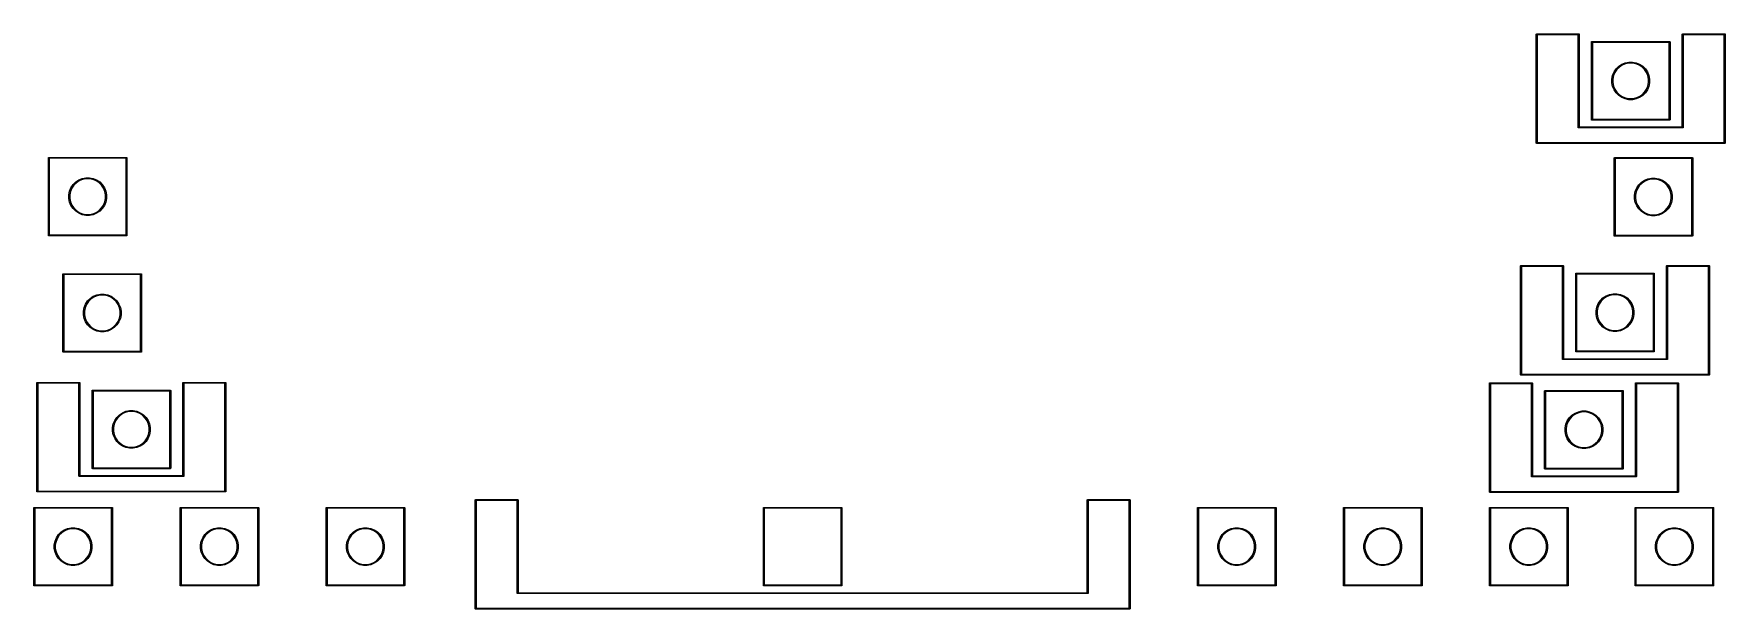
# Model space of a CAD drawing. Extents: x 1.4 to 12.3, y -4.9 to -1.2.
import ezdxf

# ---------------------------------------------------------------- set-up
doc = ezdxf.new("R2010")
doc.units = 0
doc.header["$MEASUREMENT"] = 0
doc.layers.add('BLACK', color=7, linetype='CONTINUOUS')

msp = doc.modelspace()

# ---------------------------------------------------------------- linework, layer by layer
at = {"layer": 'BLACK', "linetype": 'CONTINUOUS'}
for p, q in [((11.1082, -1.19), (11.1083, -1.18941)), ((11.1083, -1.19015), (11.1082, -1.19)), ((11.1083, -1.18941), (11.1085, -1.18885)), ((11.1083, -1.88985), (11.1083, -1.19015)), ((11.1085, -1.18885), (11.1088, -1.18833)), ((11.1088, -1.18833), (11.1091, -1.18787)), ((11.1091, -1.18787), (11.1096, -1.18749)), ((11.1096, -1.18749), (11.1101, -1.18721)), ((11.1101, -1.18721), (11.1107, -1.18704)), ((11.1107, -1.18704), (11.1111, -1.187)), ((11.1111, -1.187), (11.1113, -1.18699)), ((11.1113, -1.18699), (11.1114, -1.187)), ((11.1114, -1.187), (11.3811, -1.187)), ((11.3783, -1.193), (11.1143, -1.193)), ((11.1143, -1.193), (11.1143, -1.887)), ((11.3783, -1.78985), (11.3783, -1.193)), ((11.3811, -1.187), (11.3813, -1.18699)), ((11.3813, -1.18699), (11.3814, -1.187)), ((11.3814, -1.187), (11.3818, -1.18704)), ((11.3818, -1.18704), (11.3824, -1.18721)), ((11.3824, -1.18721), (11.3829, -1.18749)), ((11.3829, -1.18749), (11.3834, -1.18787)), ((11.3834, -1.18787), (11.3838, -1.18833)), ((11.3838, -1.18833), (11.384, -1.18885)), ((11.384, -1.18885), (11.3842, -1.18941)), ((11.3842, -1.18941), (11.3843, -1.19)), ((11.3843, -1.19), (11.3843, -1.19015)), ((11.3843, -1.19015), (11.3843, -1.787)), ((12.0482, -1.19), (12.0483, -1.18941)), ((12.0483, -1.19015), (12.0482, -1.19)), ((12.0483, -1.18941), (12.0485, -1.18885)), ((12.0483, -1.787), (12.0483, -1.19015)), ((12.0485, -1.18885), (12.0488, -1.18833)), ((12.0488, -1.18833), (12.0491, -1.18787)), ((12.0491, -1.18787), (12.0496, -1.18749)), ((12.0496, -1.18749), (12.0501, -1.18721)), ((12.0501, -1.18721), (12.0507, -1.18704)), ((12.0507, -1.18704), (12.0511, -1.187)), ((12.0511, -1.187), (12.0513, -1.18699)), ((12.0513, -1.18699), (12.0514, -1.187)), ((12.0514, -1.187), (12.3211, -1.187)), ((12.0543, -1.193), (12.0543, -1.78985)), ((12.3183, -1.193), (12.0543, -1.193)), ((12.3183, -1.887), (12.3183, -1.193)), ((12.3211, -1.187), (12.3213, -1.18699)), ((12.3213, -1.18699), (12.3214, -1.187)), ((12.3214, -1.187), (12.3218, -1.18704)), ((12.3218, -1.18704), (12.3224, -1.18721)), ((12.3224, -1.18721), (12.3229, -1.18749)), ((12.3229, -1.18749), (12.3234, -1.18787)), ((12.3234, -1.18787), (12.3238, -1.18833)), ((12.3238, -1.18833), (12.324, -1.18885)), ((12.324, -1.18885), (12.3242, -1.18941)), ((12.3242, -1.18941), (12.3243, -1.19)), ((12.3243, -1.19), (12.3243, -1.19015)), ((12.3243, -1.19015), (12.3243, -1.88985)), ((11.4632, -1.24), (11.4633, -1.23941)), ((11.4633, -1.24015), (11.4632, -1.24)), ((11.4633, -1.23941), (11.4635, -1.23885)), ((11.4633, -1.73985), (11.4633, -1.24015)), ((11.4635, -1.23885), (11.4638, -1.23833)), ((11.4638, -1.23833), (11.4641, -1.23787)), ((11.4641, -1.23787), (11.4646, -1.23749)), ((11.4646, -1.23749), (11.4651, -1.23721)), ((11.4651, -1.23721), (11.4657, -1.23704)), ((11.4657, -1.23704), (11.4661, -1.237)), ((11.4661, -1.237), (11.4663, -1.23699)), ((11.4663, -1.23699), (11.4664, -1.237)), ((11.4664, -1.237), (11.9661, -1.237)), ((11.4693, -1.243), (11.4693, -1.737)), ((11.9633, -1.243), (11.4693, -1.243)), ((11.9633, -1.737), (11.9633, -1.243)), ((11.9661, -1.237), (11.9663, -1.23699)), ((11.9663, -1.23699), (11.9664, -1.237)), ((11.9664, -1.237), (11.9668, -1.23704)), ((11.9668, -1.23704), (11.9674, -1.23721)), ((11.9674, -1.23721), (11.9679, -1.23749)), ((11.9679, -1.23749), (11.9684, -1.23787)), ((11.9684, -1.23787), (11.9688, -1.23833)), ((11.9688, -1.23833), (11.969, -1.23885)), ((11.969, -1.23885), (11.9692, -1.23941)), ((11.9692, -1.23941), (11.9693, -1.24)), ((11.9693, -1.24), (11.9693, -1.24015)), ((11.9693, -1.24015), (11.9693, -1.73985)), ((11.6088, -1.43256), (11.6221, -1.4127)), ((11.6221, -1.4127), (11.639, -1.39581)), ((11.6432, -1.40098), (11.6272, -1.41694)), ((11.639, -1.39581), (11.6588, -1.38254)), ((11.662, -1.38844), (11.6432, -1.40098)), ((11.6588, -1.38254), (11.6809, -1.3734)), ((11.6828, -1.3798), (11.662, -1.38844)), ((11.6809, -1.3734), (11.7043, -1.36874)), ((11.705, -1.3754), (11.6828, -1.3798)), ((11.7043, -1.36874), (11.7282, -1.36874)), ((11.7275, -1.3754), (11.705, -1.3754)), ((11.7497, -1.3798), (11.7275, -1.3754)), ((11.7282, -1.36874), (11.7516, -1.3734)), ((11.7705, -1.38844), (11.7497, -1.3798)), ((11.7516, -1.3734), (11.7737, -1.38254)), ((11.7893, -1.40098), (11.7705, -1.38844)), ((11.7737, -1.38254), (11.7936, -1.39581)), ((11.8053, -1.41694), (11.7893, -1.40098)), ((11.7936, -1.39581), (11.8105, -1.4127)), ((11.8105, -1.4127), (11.8237, -1.43256)), ((11.595, -1.47806), (11.5997, -1.45463)), ((11.595, -1.50194), (11.595, -1.47806)), ((11.5997, -1.52537), (11.595, -1.50194)), ((11.5997, -1.45463), (11.6088, -1.43256)), ((11.6061, -1.45657), (11.6017, -1.47871)), ((11.6017, -1.47871), (11.6017, -1.50129)), ((11.6017, -1.50129), (11.6061, -1.52343)), ((11.6147, -1.43572), (11.6061, -1.45657)), ((11.6061, -1.52343), (11.6147, -1.54428)), ((11.6272, -1.41694), (11.6147, -1.43572)), ((11.8178, -1.43572), (11.8053, -1.41694)), ((11.8265, -1.45657), (11.8178, -1.43572)), ((11.8178, -1.54428), (11.8265, -1.52343)), ((11.8237, -1.43256), (11.8329, -1.45463)), ((11.8309, -1.47871), (11.8265, -1.45657)), ((11.8265, -1.52343), (11.8309, -1.50129)), ((11.8309, -1.50129), (11.8309, -1.47871)), ((11.8329, -1.45463), (11.8375, -1.47806)), ((11.8375, -1.50194), (11.8329, -1.52537)), ((11.8375, -1.47806), (11.8375, -1.50194)), ((11.6088, -1.54744), (11.5997, -1.52537)), ((11.6221, -1.5673), (11.6088, -1.54744)), ((11.6147, -1.54428), (11.6272, -1.56306)), ((11.639, -1.58419), (11.6221, -1.5673)), ((11.6272, -1.56306), (11.6432, -1.57902)), ((11.6588, -1.59746), (11.639, -1.58419)), ((11.6432, -1.57902), (11.662, -1.59156)), ((11.6809, -1.6066), (11.6588, -1.59746)), ((11.662, -1.59156), (11.6828, -1.6002)), ((11.7043, -1.61126), (11.6809, -1.6066)), ((11.6828, -1.6002), (11.705, -1.6046)), ((11.7282, -1.61126), (11.7043, -1.61126)), ((11.705, -1.6046), (11.7275, -1.6046)), ((11.7275, -1.6046), (11.7497, -1.6002)), ((11.7516, -1.6066), (11.7282, -1.61126)), ((11.7497, -1.6002), (11.7705, -1.59156)), ((11.7737, -1.59746), (11.7516, -1.6066)), ((11.7705, -1.59156), (11.7893, -1.57902)), ((11.7936, -1.58419), (11.7737, -1.59746)), ((11.7893, -1.57902), (11.8053, -1.56306)), ((11.8105, -1.5673), (11.7936, -1.58419)), ((11.8053, -1.56306), (11.8178, -1.54428)), ((11.8237, -1.54744), (11.8105, -1.5673)), ((11.8329, -1.52537), (11.8237, -1.54744)), ((11.4632, -1.74), (11.4633, -1.73985)), ((11.4633, -1.74059), (11.4632, -1.74)), ((11.4635, -1.74115), (11.4633, -1.74059)), ((11.4638, -1.74167), (11.4635, -1.74115)), ((11.4641, -1.74213), (11.4638, -1.74167)), ((11.4646, -1.74251), (11.4641, -1.74213)), ((11.4693, -1.737), (11.9633, -1.737)), ((11.9684, -1.74213), (11.9679, -1.74251)), ((11.9688, -1.74167), (11.9684, -1.74213)), ((11.969, -1.74115), (11.9688, -1.74167)), ((11.9692, -1.74059), (11.969, -1.74115)), ((11.9693, -1.74), (11.9692, -1.74059)), ((11.9693, -1.73985), (11.9693, -1.74)), ((11.3782, -1.79), (11.3783, -1.78985)), ((11.3783, -1.79059), (11.3782, -1.79)), ((11.3785, -1.79115), (11.3783, -1.79059)), ((11.3788, -1.79167), (11.3785, -1.79115)), ((11.3791, -1.79213), (11.3788, -1.79167)), ((11.3796, -1.79251), (11.3791, -1.79213)), ((11.3801, -1.79279), (11.3796, -1.79251)), ((11.3807, -1.79296), (11.3801, -1.79279)), ((11.3813, -1.79301), (11.3807, -1.79296)), ((11.3814, -1.793), (11.3813, -1.79301)), ((12.0511, -1.793), (11.3814, -1.793)), ((11.3843, -1.787), (12.0483, -1.787)), ((11.4651, -1.74279), (11.4646, -1.74251)), ((11.4657, -1.74296), (11.4651, -1.74279)), ((11.4663, -1.74301), (11.4657, -1.74296)), ((11.4664, -1.743), (11.4663, -1.74301)), ((11.9661, -1.743), (11.4664, -1.743)), ((11.9663, -1.74301), (11.9661, -1.743)), ((11.9664, -1.743), (11.9663, -1.74301)), ((11.9668, -1.74296), (11.9664, -1.743)), ((11.9674, -1.74279), (11.9668, -1.74296)), ((11.9679, -1.74251), (11.9674, -1.74279)), ((12.0513, -1.79301), (12.0511, -1.793)), ((12.0514, -1.793), (12.0513, -1.79301)), ((12.0518, -1.79296), (12.0514, -1.793)), ((12.0524, -1.79279), (12.0518, -1.79296)), ((12.0529, -1.79251), (12.0524, -1.79279)), ((12.0534, -1.79213), (12.0529, -1.79251)), ((12.0538, -1.79167), (12.0534, -1.79213)), ((12.054, -1.79115), (12.0538, -1.79167)), ((12.0542, -1.79059), (12.054, -1.79115)), ((12.0543, -1.79), (12.0542, -1.79059)), ((12.0543, -1.78985), (12.0543, -1.79)), ((11.1082, -1.89), (11.1083, -1.88985)), ((11.1083, -1.89059), (11.1082, -1.89)), ((11.1085, -1.89115), (11.1083, -1.89059)), ((11.1088, -1.89167), (11.1085, -1.89115)), ((11.1091, -1.89213), (11.1088, -1.89167)), ((11.1096, -1.89251), (11.1091, -1.89213)), ((11.1101, -1.89279), (11.1096, -1.89251)), ((11.1107, -1.89296), (11.1101, -1.89279)), ((11.1111, -1.893), (11.1107, -1.89296)), ((11.1113, -1.89301), (11.1111, -1.893)), ((11.1114, -1.893), (11.1113, -1.89301)), ((12.3211, -1.893), (11.1114, -1.893)), ((11.1143, -1.887), (12.3183, -1.887)), ((12.3213, -1.89301), (12.3211, -1.893)), ((12.3214, -1.893), (12.3213, -1.89301)), ((12.3218, -1.89296), (12.3214, -1.893)), ((12.3224, -1.89279), (12.3218, -1.89296)), ((12.3229, -1.89251), (12.3224, -1.89279)), ((12.3234, -1.89213), (12.3229, -1.89251)), ((12.3238, -1.89167), (12.3234, -1.89213)), ((12.324, -1.89115), (12.3238, -1.89167)), ((12.3242, -1.89059), (12.324, -1.89115)), ((12.3243, -1.89), (12.3242, -1.89059)), ((12.3243, -1.88985), (12.3243, -1.89)), ((1.52906, -1.98564), (1.52912, -1.98505)), ((1.52907, -1.98579), (1.52906, -1.98564)), ((1.52907, -2.48549), (1.52907, -1.98579)), ((1.52912, -1.98505), (1.52929, -1.98448)), ((1.52929, -1.98448), (1.52957, -1.98396)), ((1.52957, -1.98396), (1.52994, -1.98351)), ((1.52994, -1.98351), (1.5304, -1.98313)), ((1.5304, -1.98313), (1.53092, -1.98285)), ((1.53092, -1.98285), (1.53149, -1.98268)), ((1.53149, -1.98268), (1.53193, -1.98264)), ((1.53193, -1.98264), (1.53207, -1.98262)), ((1.53207, -1.98262), (1.53222, -1.98264)), ((1.53222, -1.98264), (2.03193, -1.98264)), ((1.53507, -1.98864), (1.53507, -2.48264)), ((2.02907, -1.98864), (1.53507, -1.98864)), ((2.02907, -2.48264), (2.02907, -1.98864)), ((2.03193, -1.98264), (2.03207, -1.98262)), ((2.03207, -1.98262), (2.03222, -1.98264)), ((2.03222, -1.98264), (2.03266, -1.98268)), ((2.03266, -1.98268), (2.03323, -1.98285)), ((2.03323, -1.98285), (2.03375, -1.98313)), ((2.03375, -1.98313), (2.03421, -1.98351)), ((2.03421, -1.98351), (2.03458, -1.98396)), ((2.03458, -1.98396), (2.03486, -1.98448)), ((2.03486, -1.98448), (2.03503, -1.98505)), ((2.03503, -1.98505), (2.03509, -1.98564)), ((2.03509, -1.98564), (2.03507, -1.98578)), ((2.03507, -1.98578), (2.03507, -2.48549)), ((11.6095, -1.9875), (11.6096, -1.98691)), ((11.6095, -1.98765), (11.6095, -1.9875)), ((11.6095, -2.48735), (11.6095, -1.98765)), ((11.6096, -1.98691), (11.6097, -1.98635)), ((11.6097, -1.98635), (11.61, -1.98583)), ((11.61, -1.98583), (11.6104, -1.98537)), ((11.6104, -1.98537), (11.6108, -1.98499)), ((11.6108, -1.98499), (11.6114, -1.98471)), ((11.6114, -1.98471), (11.6119, -1.98454)), ((11.6119, -1.98454), (11.6124, -1.9845)), ((11.6124, -1.9845), (11.6125, -1.98449)), ((11.6125, -1.98449), (11.6127, -1.9845)), ((11.6127, -1.9845), (12.1124, -1.9845)), ((11.6155, -1.9905), (11.6155, -2.4845)), ((12.1095, -1.9905), (11.6155, -1.9905)), ((12.1095, -2.4845), (12.1095, -1.9905)), ((12.1124, -1.9845), (12.1125, -1.98449)), ((12.1125, -1.98449), (12.1127, -1.9845)), ((12.1127, -1.9845), (12.1131, -1.98454)), ((12.1131, -1.98454), (12.1137, -1.98471)), ((12.1137, -1.98471), (12.1142, -1.98499)), ((12.1142, -1.98499), (12.1147, -1.98537)), ((12.1147, -1.98537), (12.115, -1.98583)), ((12.115, -1.98583), (12.1153, -1.98635)), ((12.1153, -1.98635), (12.1155, -1.98691)), ((12.1155, -1.98691), (12.1155, -1.9875)), ((12.1155, -1.9875), (12.1155, -1.98765)), ((12.1155, -1.98765), (12.1155, -2.48735)), ((1.67461, -2.1782), (1.68788, -2.15834)), ((1.69306, -2.16258), (1.68051, -2.18135)), ((1.68788, -2.15834), (1.70477, -2.14145)), ((1.70902, -2.14662), (1.69306, -2.16258)), ((1.70477, -2.14145), (1.72463, -2.12818)), ((1.72779, -2.13408), (1.70902, -2.14662)), ((1.72463, -2.12818), (1.7467, -2.11903)), ((1.74865, -2.12544), (1.72779, -2.13408)), ((1.7467, -2.11903), (1.77013, -2.11437)), ((1.77079, -2.12103), (1.74865, -2.12544)), ((1.77013, -2.11437), (1.79402, -2.11437)), ((1.79336, -2.12103), (1.77079, -2.12103)), ((1.8155, -2.12544), (1.79336, -2.12103)), ((1.79402, -2.11437), (1.81745, -2.11903)), ((1.83636, -2.13408), (1.8155, -2.12544)), ((1.81745, -2.11903), (1.83951, -2.12818)), ((1.85513, -2.14662), (1.83636, -2.13408)), ((1.83951, -2.12818), (1.85938, -2.14145)), ((1.87109, -2.16258), (1.85513, -2.14662)), ((1.85938, -2.14145), (1.87627, -2.15834)), ((1.88363, -2.18135), (1.87109, -2.16258)), ((1.87627, -2.15834), (1.88954, -2.1782)), ((11.7551, -2.18006), (11.7683, -2.1602)), ((11.7735, -2.16444), (11.761, -2.18322)), ((11.7683, -2.1602), (11.7852, -2.14331)), ((11.7895, -2.14848), (11.7735, -2.16444)), ((11.7852, -2.14331), (11.8051, -2.13004)), ((11.8082, -2.13594), (11.7895, -2.14848)), ((11.8051, -2.13004), (11.8271, -2.1209)), ((11.8291, -2.1273), (11.8082, -2.13594)), ((11.8271, -2.1209), (11.8506, -2.11624)), ((11.8512, -2.1229), (11.8291, -2.1273)), ((11.8506, -2.11624), (11.8745, -2.11624)), ((11.8738, -2.1229), (11.8512, -2.1229)), ((11.8959, -2.1273), (11.8738, -2.1229)), ((11.8745, -2.11624), (11.8979, -2.1209)), ((11.9168, -2.13594), (11.8959, -2.1273)), ((11.8979, -2.1209), (11.92, -2.13004)), ((11.9356, -2.14848), (11.9168, -2.13594)), ((11.92, -2.13004), (11.9398, -2.14331)), ((11.9515, -2.16444), (11.9356, -2.14848)), ((11.9398, -2.14331), (11.9567, -2.1602)), ((11.9641, -2.18322), (11.9515, -2.16444)), ((11.9567, -2.1602), (11.97, -2.18006)), ((1.66081, -2.22369), (1.66547, -2.20027)), ((1.66081, -2.24758), (1.66081, -2.22369)), ((1.66547, -2.27101), (1.66081, -2.24758)), ((1.66547, -2.20027), (1.67461, -2.1782)), ((1.67461, -2.29308), (1.66547, -2.27101)), ((1.67188, -2.20221), (1.66747, -2.22435)), ((1.66747, -2.22435), (1.66747, -2.24693)), ((1.66747, -2.24693), (1.67188, -2.26907)), ((1.68051, -2.18135), (1.67188, -2.20221)), ((1.67188, -2.26907), (1.68051, -2.28992)), ((1.89227, -2.20221), (1.88363, -2.18135)), ((1.88363, -2.28992), (1.89227, -2.26907)), ((1.88954, -2.1782), (1.89868, -2.20027)), ((1.89868, -2.27101), (1.88954, -2.29308)), ((1.89668, -2.22435), (1.89227, -2.20221)), ((1.89227, -2.26907), (1.89668, -2.24693)), ((1.89668, -2.24693), (1.89668, -2.22435)), ((1.89868, -2.20027), (1.90334, -2.22369)), ((1.90334, -2.24758), (1.89868, -2.27101)), ((1.90334, -2.22369), (1.90334, -2.24758)), ((11.7413, -2.22556), (11.7459, -2.20213)), ((11.7413, -2.24944), (11.7413, -2.22556)), ((11.7459, -2.27287), (11.7413, -2.24944)), ((11.7459, -2.20213), (11.7551, -2.18006)), ((11.7551, -2.29494), (11.7459, -2.27287)), ((11.7523, -2.20407), (11.7479, -2.22621)), ((11.7479, -2.22621), (11.7479, -2.24879)), ((11.7479, -2.24879), (11.7523, -2.27093)), ((11.761, -2.18322), (11.7523, -2.20407)), ((11.7523, -2.27093), (11.761, -2.29178)), ((11.9727, -2.20407), (11.9641, -2.18322)), ((11.9641, -2.29178), (11.9727, -2.27093)), ((11.97, -2.18006), (11.9791, -2.20213)), ((11.9791, -2.27287), (11.97, -2.29494)), ((11.9771, -2.22621), (11.9727, -2.20407)), ((11.9727, -2.27093), (11.9771, -2.24879)), ((11.9771, -2.24879), (11.9771, -2.22621)), ((11.9791, -2.20213), (11.9838, -2.22556)), ((11.9838, -2.24944), (11.9791, -2.27287)), ((11.9838, -2.22556), (11.9838, -2.24944)), ((1.68788, -2.31294), (1.67461, -2.29308)), ((1.68051, -2.28992), (1.69306, -2.30869)), ((1.70477, -2.32983), (1.68788, -2.31294)), ((1.69306, -2.30869), (1.70902, -2.32466)), ((1.72463, -2.3431), (1.70477, -2.32983)), ((1.70902, -2.32466), (1.72779, -2.3372)), ((1.7467, -2.35224), (1.72463, -2.3431)), ((1.72779, -2.3372), (1.74865, -2.34584)), ((1.77013, -2.3569), (1.7467, -2.35224)), ((1.74865, -2.34584), (1.77079, -2.35024)), ((1.79402, -2.3569), (1.77013, -2.3569)), ((1.77079, -2.35024), (1.79336, -2.35024)), ((1.79336, -2.35024), (1.8155, -2.34584)), ((1.81745, -2.35224), (1.79402, -2.3569)), ((1.8155, -2.34584), (1.83636, -2.3372)), ((1.83951, -2.3431), (1.81745, -2.35224)), ((1.83636, -2.3372), (1.85513, -2.32466)), ((1.85938, -2.32983), (1.83951, -2.3431)), ((1.85513, -2.32466), (1.87109, -2.30869)), ((1.87627, -2.31294), (1.85938, -2.32983)), ((1.87109, -2.30869), (1.88363, -2.28992)), ((1.88954, -2.29308), (1.87627, -2.31294)), ((11.7683, -2.3148), (11.7551, -2.29494)), ((11.761, -2.29178), (11.7735, -2.31056)), ((11.7852, -2.33169), (11.7683, -2.3148)), ((11.7735, -2.31056), (11.7895, -2.32652)), ((11.8051, -2.34496), (11.7852, -2.33169)), ((11.7895, -2.32652), (11.8082, -2.33906)), ((11.8271, -2.3541), (11.8051, -2.34496)), ((11.8082, -2.33906), (11.8291, -2.3477)), ((11.8506, -2.35876), (11.8271, -2.3541)), ((11.8291, -2.3477), (11.8512, -2.3521)), ((11.8745, -2.35876), (11.8506, -2.35876)), ((11.8512, -2.3521), (11.8738, -2.3521)), ((11.8738, -2.3521), (11.8959, -2.3477)), ((11.8979, -2.3541), (11.8745, -2.35876)), ((11.8959, -2.3477), (11.9168, -2.33906)), ((11.92, -2.34496), (11.8979, -2.3541)), ((11.9168, -2.33906), (11.9356, -2.32652)), ((11.9398, -2.33169), (11.92, -2.34496)), ((11.9356, -2.32652), (11.9515, -2.31056)), ((11.9567, -2.3148), (11.9398, -2.33169)), ((11.9515, -2.31056), (11.9641, -2.29178)), ((11.97, -2.29494), (11.9567, -2.3148)), ((1.52906, -2.48564), (1.52907, -2.48549)), ((1.52912, -2.48623), (1.52906, -2.48564)), ((1.52929, -2.48679), (1.52912, -2.48623)), ((1.52957, -2.48731), (1.52929, -2.48679)), ((1.52984, -2.48765), (1.52957, -2.48731)), ((1.52994, -2.48777), (1.52984, -2.48765)), ((1.5304, -2.48814), (1.52994, -2.48777)), ((1.53092, -2.48842), (1.5304, -2.48814)), ((1.53149, -2.48859), (1.53092, -2.48842)), ((1.53207, -2.48865), (1.53149, -2.48859)), ((1.53222, -2.48864), (1.53207, -2.48865)), ((2.03193, -2.48864), (1.53222, -2.48864)), ((1.53507, -2.48264), (2.02907, -2.48264)), ((2.03207, -2.48865), (2.03193, -2.48864)), ((2.03222, -2.48864), (2.03207, -2.48865)), ((2.03266, -2.48859), (2.03222, -2.48864)), ((2.03323, -2.48842), (2.03266, -2.48859)), ((2.03375, -2.48814), (2.03323, -2.48842)), ((2.03421, -2.48777), (2.03375, -2.48814)), ((2.03458, -2.48731), (2.03421, -2.48777)), ((2.03486, -2.48679), (2.03458, -2.48731)), ((2.03503, -2.48623), (2.03486, -2.48679)), ((2.03509, -2.48564), (2.03503, -2.48623)), ((2.03507, -2.48549), (2.03509, -2.48564)), ((11.6095, -2.4875), (11.6095, -2.48735)), ((11.6096, -2.48809), (11.6095, -2.4875)), ((11.6097, -2.48865), (11.6096, -2.48809)), ((11.61, -2.48917), (11.6097, -2.48865)), ((11.6104, -2.48963), (11.61, -2.48917)), ((11.6108, -2.49001), (11.6104, -2.48963)), ((11.6114, -2.49029), (11.6108, -2.49001)), ((11.6119, -2.49046), (11.6114, -2.49029)), ((11.6125, -2.49051), (11.6119, -2.49046)), ((11.6127, -2.4905), (11.6125, -2.49051)), ((12.1124, -2.4905), (11.6127, -2.4905)), ((11.6155, -2.4845), (12.1095, -2.4845)), ((12.1125, -2.49051), (12.1124, -2.4905)), ((12.1127, -2.4905), (12.1125, -2.49051)), ((12.1131, -2.49046), (12.1127, -2.4905)), ((12.1137, -2.49029), (12.1131, -2.49046)), ((12.1142, -2.49001), (12.1137, -2.49029)), ((12.1147, -2.48963), (12.1142, -2.49001)), ((12.115, -2.48917), (12.1147, -2.48963)), ((12.1153, -2.48865), (12.115, -2.48917)), ((12.1155, -2.48809), (12.1153, -2.48865)), ((12.1155, -2.48735), (12.1155, -2.4875)), ((12.1155, -2.4875), (12.1155, -2.48809)), ((11.007, -2.68191), (11.0072, -2.68135)), ((11.007, -2.6825), (11.007, -2.68191)), ((11.007, -2.68265), (11.007, -2.6825)), ((11.007, -3.38235), (11.007, -2.68265)), ((11.0072, -2.68135), (11.0075, -2.68083)), ((11.0075, -2.68083), (11.0079, -2.68037)), ((11.0079, -2.68037), (11.0083, -2.67999)), ((11.0083, -2.67999), (11.0088, -2.67971)), ((11.0088, -2.67971), (11.0094, -2.67954)), ((11.0094, -2.67954), (11.0099, -2.6795)), ((11.0099, -2.6795), (11.01, -2.67949)), ((11.01, -2.67949), (11.0101, -2.6795)), ((11.0101, -2.6795), (11.2799, -2.6795)), ((11.277, -2.6855), (11.013, -2.6855)), ((11.013, -2.6855), (11.013, -3.3795)), ((11.277, -3.28235), (11.277, -2.6855)), ((11.2799, -2.6795), (11.28, -2.67949)), ((11.28, -2.67949), (11.2801, -2.6795)), ((11.2801, -2.6795), (11.2806, -2.67954)), ((11.2806, -2.67954), (11.2812, -2.67971)), ((11.2812, -2.67971), (11.2817, -2.67999)), ((11.2817, -2.67999), (11.2821, -2.68037)), ((11.2821, -2.68037), (11.2825, -2.68083)), ((11.2825, -2.68083), (11.2828, -2.68135)), ((11.2828, -2.68135), (11.283, -2.68191)), ((11.283, -2.68191), (11.283, -2.6825)), ((11.283, -2.6825), (11.283, -2.68265)), ((11.283, -2.68265), (11.283, -3.2795)), ((11.947, -2.68191), (11.9472, -2.68135)), ((11.947, -2.6825), (11.947, -2.68191)), ((11.947, -2.68265), (11.947, -2.6825)), ((11.947, -3.2795), (11.947, -2.68265)), ((11.9472, -2.68135), (11.9475, -2.68083)), ((11.9475, -2.68083), (11.9479, -2.68037)), ((11.9479, -2.68037), (11.9483, -2.67999)), ((11.9483, -2.67999), (11.9488, -2.67971)), ((11.9488, -2.67971), (11.9494, -2.67954)), ((11.9494, -2.67954), (11.9499, -2.6795)), ((11.9499, -2.6795), (11.95, -2.67949)), ((11.95, -2.67949), (11.9501, -2.6795)), ((11.9501, -2.6795), (12.2199, -2.6795)), ((11.953, -2.6855), (11.953, -3.28235)), ((12.217, -2.6855), (11.953, -2.6855)), ((12.217, -3.3795), (12.217, -2.6855)), ((12.2199, -2.6795), (12.22, -2.67949)), ((12.22, -2.67949), (12.2201, -2.6795)), ((12.2201, -2.6795), (12.2206, -2.67954)), ((12.2206, -2.67954), (12.2212, -2.67971)), ((12.2212, -2.67971), (12.2217, -2.67999)), ((12.2217, -2.67999), (12.2221, -2.68037)), ((12.2221, -2.68037), (12.2225, -2.68083)), ((12.2225, -2.68083), (12.2228, -2.68135)), ((12.2228, -2.68135), (12.223, -2.68191)), ((12.223, -2.68191), (12.223, -2.6825)), ((12.223, -2.6825), (12.223, -2.68265)), ((12.223, -2.68265), (12.223, -3.38235)), ((1.62286, -2.735), (1.62292, -2.73441)), ((1.62287, -2.73515), (1.62286, -2.735)), ((1.62287, -3.23485), (1.62287, -2.73515)), ((1.62292, -2.73441), (1.62309, -2.73385)), ((1.62309, -2.73385), (1.62337, -2.73333)), ((1.62337, -2.73333), (1.62374, -2.73287)), ((1.62374, -2.73287), (1.6242, -2.73249)), ((1.6242, -2.73249), (1.62472, -2.73221)), ((1.62472, -2.73221), (1.62529, -2.73204)), ((1.62529, -2.73204), (1.62573, -2.732)), ((1.62573, -2.732), (1.62587, -2.73199)), ((1.62587, -2.73199), (1.62602, -2.732)), ((1.62602, -2.732), (2.12573, -2.732)), ((1.62887, -2.738), (1.62887, -3.232)), ((2.12287, -2.738), (1.62887, -2.738)), ((2.12287, -3.232), (2.12287, -2.738)), ((2.12573, -2.732), (2.12587, -2.73199)), ((2.12587, -2.73199), (2.12602, -2.732)), ((2.12602, -2.732), (2.12646, -2.73204)), ((2.12646, -2.73204), (2.12703, -2.73221)), ((2.12703, -2.73221), (2.12755, -2.73249)), ((2.12755, -2.73249), (2.12801, -2.73287)), ((2.12801, -2.73287), (2.12838, -2.73333)), ((2.12838, -2.73333), (2.12866, -2.73385)), ((2.12866, -2.73385), (2.12883, -2.73441)), ((2.12883, -2.73441), (2.12889, -2.735)), ((2.12889, -2.735), (2.12887, -2.73515)), ((2.12887, -2.73515), (2.12887, -3.23485)), ((11.362, -2.73191), (11.3622, -2.73135)), ((11.362, -2.7325), (11.362, -2.73191)), ((11.362, -2.73265), (11.362, -2.7325)), ((11.362, -3.23235), (11.362, -2.73265)), ((11.3622, -2.73135), (11.3625, -2.73083)), ((11.3625, -2.73083), (11.3629, -2.73037)), ((11.3629, -2.73037), (11.3633, -2.72999)), ((11.3633, -2.72999), (11.3638, -2.72971)), ((11.3638, -2.72971), (11.3644, -2.72954)), ((11.3644, -2.72954), (11.3649, -2.7295)), ((11.3649, -2.7295), (11.365, -2.72949)), ((11.365, -2.72949), (11.3651, -2.7295)), ((11.3651, -2.7295), (11.8649, -2.7295)), ((11.368, -2.7355), (11.368, -3.2295)), ((11.862, -2.7355), (11.368, -2.7355)), ((11.862, -3.2295), (11.862, -2.7355)), ((11.8649, -2.7295), (11.865, -2.72949)), ((11.865, -2.72949), (11.8651, -2.7295)), ((11.8651, -2.7295), (11.8656, -2.72954)), ((11.8656, -2.72954), (11.8662, -2.72971)), ((11.8662, -2.72971), (11.8667, -2.72999)), ((11.8667, -2.72999), (11.8671, -2.73037)), ((11.8671, -2.73037), (11.8675, -2.73083)), ((11.8675, -2.73083), (11.8678, -2.73135)), ((11.8678, -2.73135), (11.868, -2.73191)), ((11.868, -2.73191), (11.868, -2.7325)), ((11.868, -2.7325), (11.868, -2.73265)), ((11.868, -2.73265), (11.868, -3.23235)), ((1.75927, -2.94963), (1.76841, -2.92756)), ((1.77431, -2.93072), (1.76568, -2.95157)), ((1.76841, -2.92756), (1.78168, -2.9077)), ((1.78686, -2.91194), (1.77431, -2.93072)), ((1.78168, -2.9077), (1.79857, -2.89081)), ((1.80282, -2.89598), (1.78686, -2.91194)), ((1.79857, -2.89081), (1.81843, -2.87754)), ((1.82159, -2.88344), (1.80282, -2.89598)), ((1.81843, -2.87754), (1.8405, -2.8684)), ((1.84245, -2.8748), (1.82159, -2.88344)), ((1.8405, -2.8684), (1.86393, -2.86374)), ((1.86459, -2.8704), (1.84245, -2.8748)), ((1.86393, -2.86374), (1.88782, -2.86374)), ((1.88716, -2.8704), (1.86459, -2.8704)), ((1.9093, -2.8748), (1.88716, -2.8704)), ((1.88782, -2.86374), (1.91125, -2.8684)), ((1.93016, -2.88344), (1.9093, -2.8748)), ((1.91125, -2.8684), (1.93331, -2.87754)), ((1.94893, -2.89598), (1.93016, -2.88344)), ((1.93331, -2.87754), (1.95318, -2.89081)), ((1.96489, -2.91194), (1.94893, -2.89598)), ((1.95318, -2.89081), (1.97007, -2.9077)), ((1.97743, -2.93072), (1.96489, -2.91194)), ((1.97007, -2.9077), (1.98334, -2.92756)), ((1.98607, -2.95157), (1.97743, -2.93072)), ((1.98334, -2.92756), (1.99248, -2.94963)), ((11.4984, -2.94713), (11.5075, -2.92506)), ((11.5134, -2.92822), (11.5048, -2.94907)), ((11.5075, -2.92506), (11.5208, -2.9052)), ((11.526, -2.90944), (11.5134, -2.92822)), ((11.5208, -2.9052), (11.5377, -2.88831)), ((11.5419, -2.89348), (11.526, -2.90944)), ((11.5377, -2.88831), (11.5576, -2.87504)), ((11.5607, -2.88094), (11.5419, -2.89348)), ((11.5576, -2.87504), (11.5796, -2.8659)), ((11.5816, -2.8723), (11.5607, -2.88094)), ((11.5796, -2.8659), (11.6031, -2.86124)), ((11.6037, -2.8679), (11.5816, -2.8723)), ((11.6031, -2.86124), (11.6269, -2.86124)), ((11.6263, -2.8679), (11.6037, -2.8679)), ((11.6484, -2.8723), (11.6263, -2.8679)), ((11.6269, -2.86124), (11.6504, -2.8659)), ((11.6693, -2.88094), (11.6484, -2.8723)), ((11.6504, -2.8659), (11.6724, -2.87504)), ((11.6881, -2.89348), (11.6693, -2.88094)), ((11.6724, -2.87504), (11.6923, -2.88831)), ((11.704, -2.90944), (11.6881, -2.89348)), ((11.6923, -2.88831), (11.7092, -2.9052)), ((11.7166, -2.92822), (11.704, -2.90944)), ((11.7092, -2.9052), (11.7225, -2.92506)), ((11.7252, -2.94907), (11.7166, -2.92822)), ((11.7225, -2.92506), (11.7316, -2.94713)), ((1.75461, -2.97306), (1.75927, -2.94963)), ((1.75461, -2.99694), (1.75461, -2.97306)), ((1.75927, -3.02037), (1.75461, -2.99694)), ((1.76841, -3.04244), (1.75927, -3.02037)), ((1.76568, -2.95157), (1.76127, -2.97371)), ((1.76127, -2.97371), (1.76127, -2.99629)), ((1.76127, -2.99629), (1.76568, -3.01843)), ((1.76568, -3.01843), (1.77431, -3.03928)), ((1.78168, -3.0623), (1.76841, -3.04244)), ((1.77431, -3.03928), (1.78686, -3.05806)), ((1.96489, -3.05806), (1.97743, -3.03928)), ((1.98334, -3.04244), (1.97007, -3.0623)), ((1.97743, -3.03928), (1.98607, -3.01843)), ((1.99248, -3.02037), (1.98334, -3.04244)), ((1.99048, -2.97371), (1.98607, -2.95157)), ((1.98607, -3.01843), (1.99048, -2.99629)), ((1.99048, -2.99629), (1.99048, -2.97371)), ((1.99248, -2.94963), (1.99714, -2.97306)), ((1.99714, -2.99694), (1.99248, -3.02037)), ((1.99714, -2.97306), (1.99714, -2.99694)), ((11.4937, -2.97056), (11.4984, -2.94713)), ((11.4937, -2.99444), (11.4937, -2.97056)), ((11.4984, -3.01787), (11.4937, -2.99444)), ((11.5075, -3.03994), (11.4984, -3.01787)), ((11.5048, -2.94907), (11.5004, -2.97121)), ((11.5004, -2.97121), (11.5004, -2.99379)), ((11.5004, -2.99379), (11.5048, -3.01593)), ((11.5048, -3.01593), (11.5134, -3.03678)), ((11.5208, -3.0598), (11.5075, -3.03994)), ((11.5134, -3.03678), (11.526, -3.05556)), ((11.704, -3.05556), (11.7166, -3.03678)), ((11.7225, -3.03994), (11.7092, -3.0598)), ((11.7166, -3.03678), (11.7252, -3.01593)), ((11.7316, -3.01787), (11.7225, -3.03994)), ((11.7296, -2.97121), (11.7252, -2.94907)), ((11.7252, -3.01593), (11.7296, -2.99379)), ((11.7296, -2.99379), (11.7296, -2.97121)), ((11.7316, -2.94713), (11.7363, -2.97056)), ((11.7363, -2.99444), (11.7316, -3.01787)), ((11.7363, -2.97056), (11.7363, -2.99444)), ((1.79857, -3.07919), (1.78168, -3.0623)), ((1.78686, -3.05806), (1.80282, -3.07402)), ((1.81843, -3.09246), (1.79857, -3.07919)), ((1.80282, -3.07402), (1.82159, -3.08656)), ((1.8405, -3.1016), (1.81843, -3.09246)), ((1.82159, -3.08656), (1.84245, -3.0952)), ((1.86393, -3.10626), (1.8405, -3.1016)), ((1.84245, -3.0952), (1.86459, -3.0996)), ((1.88782, -3.10626), (1.86393, -3.10626)), ((1.86459, -3.0996), (1.88716, -3.0996)), ((1.88716, -3.0996), (1.9093, -3.0952)), ((1.91125, -3.1016), (1.88782, -3.10626)), ((1.9093, -3.0952), (1.93016, -3.08656)), ((1.93331, -3.09246), (1.91125, -3.1016)), ((1.93016, -3.08656), (1.94893, -3.07402)), ((1.95318, -3.07919), (1.93331, -3.09246)), ((1.94893, -3.07402), (1.96489, -3.05806)), ((1.97007, -3.0623), (1.95318, -3.07919)), ((11.5377, -3.07669), (11.5208, -3.0598)), ((11.526, -3.05556), (11.5419, -3.07152)), ((11.5576, -3.08996), (11.5377, -3.07669)), ((11.5419, -3.07152), (11.5607, -3.08406)), ((11.5796, -3.0991), (11.5576, -3.08996)), ((11.5607, -3.08406), (11.5816, -3.0927)), ((11.6031, -3.10376), (11.5796, -3.0991)), ((11.5816, -3.0927), (11.6037, -3.0971)), ((11.6269, -3.10376), (11.6031, -3.10376)), ((11.6037, -3.0971), (11.6263, -3.0971)), ((11.6263, -3.0971), (11.6484, -3.0927)), ((11.6504, -3.0991), (11.6269, -3.10376)), ((11.6484, -3.0927), (11.6693, -3.08406)), ((11.6724, -3.08996), (11.6504, -3.0991)), ((11.6693, -3.08406), (11.6881, -3.07152)), ((11.6923, -3.07669), (11.6724, -3.08996)), ((11.6881, -3.07152), (11.704, -3.05556)), ((11.7092, -3.0598), (11.6923, -3.07669)), ((1.62286, -3.235), (1.62287, -3.23485)), ((1.62292, -3.23559), (1.62286, -3.235)), ((1.62309, -3.23615), (1.62292, -3.23559)), ((1.62337, -3.23667), (1.62309, -3.23615)), ((1.62374, -3.23713), (1.62337, -3.23667)), ((1.6242, -3.23751), (1.62374, -3.23713)), ((1.62472, -3.23779), (1.6242, -3.23751)), ((1.62529, -3.23796), (1.62472, -3.23779)), ((1.62587, -3.23801), (1.62529, -3.23796)), ((1.62602, -3.238), (1.62587, -3.23801)), ((2.12573, -3.238), (1.62602, -3.238)), ((1.62887, -3.232), (2.12287, -3.232)), ((2.12587, -3.23801), (2.12573, -3.238)), ((2.12602, -3.238), (2.12587, -3.23801)), ((2.12646, -3.23796), (2.12602, -3.238)), ((2.12703, -3.23779), (2.12646, -3.23796)), ((2.12755, -3.23751), (2.12703, -3.23779)), ((2.12801, -3.23713), (2.12755, -3.23751)), ((2.12838, -3.23667), (2.12801, -3.23713)), ((2.12866, -3.23615), (2.12838, -3.23667)), ((2.12883, -3.23559), (2.12866, -3.23615)), ((2.12889, -3.235), (2.12883, -3.23559)), ((2.12887, -3.23485), (2.12889, -3.235)), ((11.362, -3.2325), (11.362, -3.23235)), ((11.362, -3.23309), (11.362, -3.2325)), ((11.3622, -3.23365), (11.362, -3.23309)), ((11.3625, -3.23417), (11.3622, -3.23365)), ((11.3627, -3.23441), (11.3625, -3.23417)), ((11.3629, -3.23463), (11.3627, -3.23441)), ((11.3633, -3.23501), (11.3629, -3.23463)), ((11.3638, -3.23529), (11.3633, -3.23501)), ((11.3644, -3.23546), (11.3638, -3.23529)), ((11.365, -3.23551), (11.3644, -3.23546)), ((11.3651, -3.2355), (11.365, -3.23551)), ((11.8649, -3.2355), (11.3651, -3.2355)), ((11.368, -3.2295), (11.862, -3.2295)), ((11.865, -3.23551), (11.8649, -3.2355)), ((11.8651, -3.2355), (11.865, -3.23551)), ((11.8656, -3.23546), (11.8651, -3.2355)), ((11.8662, -3.23529), (11.8656, -3.23546)), ((11.8667, -3.23501), (11.8662, -3.23529)), ((11.8671, -3.23463), (11.8667, -3.23501)), ((11.8675, -3.23417), (11.8671, -3.23463)), ((11.8678, -3.23365), (11.8675, -3.23417)), ((11.868, -3.23309), (11.8678, -3.23365)), ((11.868, -3.23235), (11.868, -3.2325)), ((11.868, -3.2325), (11.868, -3.23309)), ((11.277, -3.2825), (11.277, -3.28235)), ((11.277, -3.28309), (11.277, -3.2825)), ((11.2772, -3.28365), (11.277, -3.28309)), ((11.2775, -3.28417), (11.2772, -3.28365)), ((11.2779, -3.28463), (11.2775, -3.28417)), ((11.2783, -3.28501), (11.2779, -3.28463)), ((11.2788, -3.28529), (11.2783, -3.28501)), ((11.2794, -3.28546), (11.2788, -3.28529)), ((11.28, -3.28551), (11.2794, -3.28546)), ((11.2801, -3.2855), (11.28, -3.28551)), ((11.9499, -3.2855), (11.2801, -3.2855)), ((11.283, -3.2795), (11.947, -3.2795)), ((11.95, -3.28551), (11.9499, -3.2855)), ((11.9501, -3.2855), (11.95, -3.28551)), ((11.9506, -3.28546), (11.9501, -3.2855)), ((11.9512, -3.28529), (11.9506, -3.28546)), ((11.9517, -3.28501), (11.9512, -3.28529)), ((11.9521, -3.28463), (11.9517, -3.28501)), ((11.9525, -3.28417), (11.9521, -3.28463)), ((11.9528, -3.28365), (11.9525, -3.28417)), ((11.953, -3.28309), (11.9528, -3.28365)), ((11.953, -3.28235), (11.953, -3.2825)), ((11.953, -3.2825), (11.953, -3.28309)), ((1.45536, -3.435), (1.45542, -3.43441)), ((1.45537, -3.43515), (1.45536, -3.435)), ((1.45537, -4.13485), (1.45537, -3.43515)), ((1.45542, -3.43441), (1.45559, -3.43385)), ((1.45559, -3.43385), (1.45587, -3.43333)), ((1.45587, -3.43333), (1.45624, -3.43287)), ((1.45624, -3.43287), (1.4567, -3.43249)), ((1.4567, -3.43249), (1.45722, -3.43221)), ((1.45722, -3.43221), (1.45779, -3.43204)), ((1.45779, -3.43204), (1.45823, -3.432)), ((1.45823, -3.432), (1.45837, -3.43199)), ((1.45837, -3.43199), (1.45852, -3.432)), ((1.45852, -3.432), (1.72823, -3.432)), ((1.46137, -3.438), (1.46137, -4.132)), ((1.72537, -3.438), (1.46137, -3.438)), ((1.72537, -4.03485), (1.72537, -3.438)), ((1.72823, -3.432), (1.72837, -3.43199)), ((1.72837, -3.43199), (1.72852, -3.432)), ((1.72852, -3.432), (1.72896, -3.43204)), ((1.72896, -3.43204), (1.72953, -3.43221)), ((1.72953, -3.43221), (1.73005, -3.43249)), ((1.73005, -3.43249), (1.73051, -3.43287)), ((1.73051, -3.43287), (1.73088, -3.43333)), ((1.73088, -3.43333), (1.73116, -3.43385)), ((1.73116, -3.43385), (1.73133, -3.43441)), ((1.73133, -3.43441), (1.73139, -3.435)), ((1.73139, -3.435), (1.73137, -3.43515)), ((1.73137, -3.43515), (1.73137, -4.032)), ((1.81036, -3.485), (1.81042, -3.48441)), ((1.81042, -3.48441), (1.81059, -3.48385)), ((1.81059, -3.48385), (1.81087, -3.48333)), ((1.81087, -3.48333), (1.81124, -3.48287)), ((1.81124, -3.48287), (1.8117, -3.48249)), ((1.8117, -3.48249), (1.81222, -3.48221)), ((1.81222, -3.48221), (1.81279, -3.48204)), ((1.81279, -3.48204), (1.81323, -3.482)), ((1.81323, -3.482), (1.81337, -3.48199)), ((1.81337, -3.48199), (1.81352, -3.482)), ((1.81352, -3.482), (2.31323, -3.482)), ((2.31323, -3.482), (2.31337, -3.48199)), ((2.31337, -3.48199), (2.31352, -3.482)), ((2.31352, -3.482), (2.31396, -3.48204)), ((2.31396, -3.48204), (2.31453, -3.48221)), ((2.31453, -3.48221), (2.31505, -3.48249)), ((2.31505, -3.48249), (2.31551, -3.48287)), ((2.31551, -3.48287), (2.31588, -3.48333)), ((2.31588, -3.48333), (2.31616, -3.48385)), ((2.31616, -3.48385), (2.31633, -3.48441)), ((2.31633, -3.48441), (2.31639, -3.485)), ((2.39536, -3.435), (2.39542, -3.43441)), ((2.39537, -3.43515), (2.39536, -3.435)), ((2.39537, -4.032), (2.39537, -3.43515)), ((2.39542, -3.43441), (2.39559, -3.43385)), ((2.39559, -3.43385), (2.39587, -3.43333)), ((2.39587, -3.43333), (2.39624, -3.43287)), ((2.39624, -3.43287), (2.3967, -3.43249)), ((2.3967, -3.43249), (2.39722, -3.43221)), ((2.39722, -3.43221), (2.39779, -3.43204)), ((2.39779, -3.43204), (2.39823, -3.432)), ((2.39823, -3.432), (2.39837, -3.43199)), ((2.39837, -3.43199), (2.39852, -3.432)), ((2.39852, -3.432), (2.66823, -3.432)), ((2.66537, -3.438), (2.40137, -3.438)), ((2.40137, -3.438), (2.40137, -4.03485)), ((2.66537, -4.132), (2.66537, -3.438)), ((2.66823, -3.432), (2.66837, -3.43199)), ((2.66837, -3.43199), (2.66852, -3.432)), ((2.66852, -3.432), (2.66896, -3.43204)), ((2.66896, -3.43204), (2.66953, -3.43221)), ((2.66953, -3.43221), (2.67005, -3.43249)), ((2.67005, -3.43249), (2.67051, -3.43287)), ((2.67051, -3.43287), (2.67088, -3.43333)), ((2.67088, -3.43333), (2.67116, -3.43385)), ((2.67116, -3.43385), (2.67133, -3.43441)), ((2.67133, -3.43441), (2.67139, -3.435)), ((2.67139, -3.435), (2.67137, -3.43515)), ((2.67137, -3.43515), (2.67137, -4.13485)), ((10.807, -3.43691), (10.8072, -3.43635)), ((10.807, -3.4375), (10.807, -3.43691)), ((10.807, -3.43765), (10.807, -3.4375)), ((10.807, -4.13735), (10.807, -3.43765)), ((10.8072, -3.43635), (10.8075, -3.43583)), ((10.8075, -3.43583), (10.8079, -3.43537)), ((10.8079, -3.43537), (10.8083, -3.43499)), ((10.8083, -3.43499), (10.8088, -3.43471)), ((10.8088, -3.43471), (10.8094, -3.43454)), ((10.8094, -3.43454), (10.8099, -3.4345)), ((10.8099, -3.4345), (10.81, -3.43449)), ((10.81, -3.43449), (10.8101, -3.4345)), ((10.8101, -3.4345), (11.0799, -3.4345)), ((10.813, -3.4405), (10.813, -4.1345)), ((11.077, -3.4405), (10.813, -3.4405)), ((11.007, -3.3825), (11.007, -3.38235)), ((11.007, -3.38309), (11.007, -3.3825)), ((11.0072, -3.38365), (11.007, -3.38309)), ((11.0075, -3.38417), (11.0072, -3.38365)), ((11.0079, -3.38463), (11.0075, -3.38417)), ((11.0083, -3.38501), (11.0079, -3.38463)), ((11.0088, -3.38529), (11.0083, -3.38501)), ((11.0094, -3.38546), (11.0088, -3.38529)), ((11.0099, -3.3855), (11.0094, -3.38546)), ((11.01, -3.38551), (11.0099, -3.3855)), ((11.0101, -3.3855), (11.01, -3.38551)), ((12.2199, -3.3855), (11.0101, -3.3855)), ((11.013, -3.3795), (12.217, -3.3795)), ((11.077, -4.03735), (11.077, -3.4405)), ((11.0799, -3.4345), (11.08, -3.43449)), ((11.08, -3.43449), (11.0801, -3.4345)), ((11.0801, -3.4345), (11.0806, -3.43454)), ((11.0806, -3.43454), (11.0812, -3.43471)), ((11.0812, -3.43471), (11.0817, -3.43499)), ((11.0817, -3.43499), (11.0821, -3.43537)), ((11.0821, -3.43537), (11.0825, -3.43583)), ((11.0825, -3.43583), (11.0828, -3.43635)), ((11.0828, -3.43635), (11.083, -3.43691)), ((11.083, -3.43691), (11.083, -3.4375)), ((11.083, -3.4375), (11.083, -3.43765)), ((11.083, -3.43765), (11.083, -4.0345)), ((11.747, -3.43691), (11.7472, -3.43635)), ((11.747, -3.4375), (11.747, -3.43691)), ((11.747, -3.43765), (11.747, -3.4375)), ((11.747, -4.0345), (11.747, -3.43765)), ((11.7472, -3.43635), (11.7475, -3.43583)), ((11.7475, -3.43583), (11.7479, -3.43537)), ((11.7479, -3.43537), (11.7483, -3.43499)), ((11.7483, -3.43499), (11.7488, -3.43471)), ((11.7488, -3.43471), (11.7494, -3.43454)), ((11.7494, -3.43454), (11.7499, -3.4345)), ((11.7499, -3.4345), (11.75, -3.43449)), ((11.75, -3.43449), (11.7501, -3.4345)), ((11.7501, -3.4345), (12.0199, -3.4345)), ((12.017, -3.4405), (11.753, -3.4405)), ((11.753, -3.4405), (11.753, -4.03735)), ((12.017, -4.1345), (12.017, -3.4405)), ((12.0199, -3.4345), (12.02, -3.43449)), ((12.02, -3.43449), (12.0201, -3.4345)), ((12.0201, -3.4345), (12.0206, -3.43454)), ((12.0206, -3.43454), (12.0212, -3.43471)), ((12.0212, -3.43471), (12.0217, -3.43499)), ((12.0217, -3.43499), (12.0221, -3.43537)), ((12.0221, -3.43537), (12.0225, -3.43583)), ((12.0225, -3.43583), (12.0228, -3.43635)), ((12.0228, -3.43635), (12.023, -3.43691)), ((12.023, -3.43691), (12.023, -3.4375)), ((12.023, -3.4375), (12.023, -3.43765)), ((12.023, -3.43765), (12.023, -4.13735)), ((12.22, -3.38551), (12.2199, -3.3855)), ((12.2201, -3.3855), (12.22, -3.38551)), ((12.2206, -3.38546), (12.2201, -3.3855)), ((12.2212, -3.38529), (12.2206, -3.38546)), ((12.2217, -3.38501), (12.2212, -3.38529)), ((12.2221, -3.38463), (12.2217, -3.38501)), ((12.2225, -3.38417), (12.2221, -3.38463)), ((12.2228, -3.38365), (12.2225, -3.38417)), ((12.223, -3.38309), (12.2228, -3.38365)), ((12.223, -3.38235), (12.223, -3.3825)), ((12.223, -3.3825), (12.223, -3.38309)), ((1.81037, -3.48515), (1.81036, -3.485)), ((1.81037, -3.98485), (1.81037, -3.48515)), ((1.81637, -3.488), (1.81637, -3.982)), ((2.31037, -3.488), (1.81637, -3.488)), ((2.31037, -3.982), (2.31037, -3.488)), ((2.31639, -3.485), (2.31637, -3.48515)), ((2.31637, -3.48515), (2.31637, -3.98485)), ((11.162, -3.48691), (11.1622, -3.48635)), ((11.162, -3.4875), (11.162, -3.48691)), ((11.162, -3.48765), (11.162, -3.4875)), ((11.162, -3.98735), (11.162, -3.48765)), ((11.1622, -3.48635), (11.1625, -3.48583)), ((11.1625, -3.48583), (11.1629, -3.48537)), ((11.1629, -3.48537), (11.1633, -3.48499)), ((11.1633, -3.48499), (11.1638, -3.48471)), ((11.1638, -3.48471), (11.1644, -3.48454)), ((11.1644, -3.48454), (11.1649, -3.4845)), ((11.1649, -3.4845), (11.165, -3.48449)), ((11.165, -3.48449), (11.1651, -3.4845)), ((11.1651, -3.4845), (11.6649, -3.4845)), ((11.168, -3.4905), (11.168, -3.9845)), ((11.662, -3.4905), (11.168, -3.4905)), ((11.662, -3.9845), (11.662, -3.4905)), ((11.6649, -3.4845), (11.665, -3.48449)), ((11.665, -3.48449), (11.6651, -3.4845)), ((11.6651, -3.4845), (11.6656, -3.48454)), ((11.6656, -3.48454), (11.6662, -3.48471)), ((11.6662, -3.48471), (11.6667, -3.48499)), ((11.6667, -3.48499), (11.6671, -3.48537)), ((11.6671, -3.48537), (11.6675, -3.48583)), ((11.6675, -3.48583), (11.6678, -3.48635)), ((11.6678, -3.48635), (11.668, -3.48691)), ((11.668, -3.48691), (11.668, -3.4875)), ((11.668, -3.4875), (11.668, -3.48765)), ((11.668, -3.48765), (11.668, -3.98735)), ((1.94211, -3.72306), (1.94677, -3.69963)), ((1.94677, -3.69963), (1.95591, -3.67756)), ((1.95318, -3.70157), (1.94877, -3.72371)), ((1.96181, -3.68072), (1.95318, -3.70157)), ((1.95591, -3.67756), (1.96918, -3.6577)), ((1.97436, -3.66194), (1.96181, -3.68072)), ((1.96918, -3.6577), (1.98607, -3.64081)), ((1.99032, -3.64598), (1.97436, -3.66194)), ((1.98607, -3.64081), (2.00593, -3.62754)), ((2.00909, -3.63344), (1.99032, -3.64598)), ((2.00593, -3.62754), (2.028, -3.6184)), ((2.02995, -3.6248), (2.00909, -3.63344)), ((2.028, -3.6184), (2.05143, -3.61374)), ((2.05209, -3.6204), (2.02995, -3.6248)), ((2.05143, -3.61374), (2.07532, -3.61374)), ((2.07466, -3.6204), (2.05209, -3.6204)), ((2.0968, -3.6248), (2.07466, -3.6204)), ((2.07532, -3.61374), (2.09875, -3.6184)), ((2.11766, -3.63344), (2.0968, -3.6248)), ((2.09875, -3.6184), (2.12081, -3.62754)), ((2.13643, -3.64598), (2.11766, -3.63344)), ((2.12081, -3.62754), (2.14068, -3.64081)), ((2.15239, -3.66194), (2.13643, -3.64598)), ((2.14068, -3.64081), (2.15757, -3.6577)), ((2.16493, -3.68072), (2.15239, -3.66194)), ((2.15757, -3.6577), (2.17084, -3.67756)), ((2.17357, -3.70157), (2.16493, -3.68072)), ((2.17084, -3.67756), (2.17998, -3.69963)), ((2.17798, -3.72371), (2.17357, -3.70157)), ((2.17998, -3.69963), (2.18464, -3.72306)), ((11.2937, -3.72556), (11.2984, -3.70213)), ((11.2984, -3.70213), (11.3075, -3.68006)), ((11.3134, -3.68322), (11.3048, -3.70407)), ((11.3075, -3.68006), (11.3208, -3.6602)), ((11.326, -3.66444), (11.3134, -3.68322)), ((11.3208, -3.6602), (11.3377, -3.64331)), ((11.3419, -3.64848), (11.326, -3.66444)), ((11.3377, -3.64331), (11.3576, -3.63004)), ((11.3607, -3.63594), (11.3419, -3.64848)), ((11.3576, -3.63004), (11.3796, -3.6209)), ((11.3816, -3.6273), (11.3607, -3.63594)), ((11.3796, -3.6209), (11.4031, -3.61624)), ((11.4037, -3.6229), (11.3816, -3.6273)), ((11.4031, -3.61624), (11.4269, -3.61624)), ((11.4263, -3.6229), (11.4037, -3.6229)), ((11.4484, -3.6273), (11.4263, -3.6229)), ((11.4269, -3.61624), (11.4504, -3.6209)), ((11.4693, -3.63594), (11.4484, -3.6273)), ((11.4504, -3.6209), (11.4724, -3.63004)), ((11.4881, -3.64848), (11.4693, -3.63594)), ((11.4724, -3.63004), (11.4923, -3.64331)), ((11.504, -3.66444), (11.4881, -3.64848)), ((11.4923, -3.64331), (11.5092, -3.6602)), ((11.5166, -3.68322), (11.504, -3.66444)), ((11.5092, -3.6602), (11.5225, -3.68006)), ((11.5252, -3.70407), (11.5166, -3.68322)), ((11.5225, -3.68006), (11.5316, -3.70213)), ((11.5316, -3.70213), (11.5363, -3.72556)), ((1.94211, -3.74694), (1.94211, -3.72306)), ((1.94677, -3.77037), (1.94211, -3.74694)), ((1.95591, -3.79244), (1.94677, -3.77037)), ((1.94877, -3.72371), (1.94877, -3.74629)), ((1.94877, -3.74629), (1.95318, -3.76843)), ((1.95318, -3.76843), (1.96181, -3.78928)), ((1.96918, -3.8123), (1.95591, -3.79244)), ((1.96181, -3.78928), (1.97436, -3.80806)), ((1.97436, -3.80806), (1.99032, -3.82402)), ((2.13643, -3.82402), (2.15239, -3.80806)), ((2.15239, -3.80806), (2.16493, -3.78928)), ((2.17084, -3.79244), (2.15757, -3.8123)), ((2.16493, -3.78928), (2.17357, -3.76843)), ((2.17998, -3.77037), (2.17084, -3.79244)), ((2.17357, -3.76843), (2.17798, -3.74629)), ((2.17798, -3.74629), (2.17798, -3.72371)), ((2.18464, -3.74694), (2.17998, -3.77037)), ((2.18464, -3.72306), (2.18464, -3.74694)), ((11.2937, -3.74944), (11.2937, -3.72556)), ((11.2984, -3.77287), (11.2937, -3.74944)), ((11.3075, -3.79494), (11.2984, -3.77287)), ((11.3048, -3.70407), (11.3004, -3.72621)), ((11.3004, -3.72621), (11.3004, -3.74879)), ((11.3004, -3.74879), (11.3048, -3.77093)), ((11.3048, -3.77093), (11.3134, -3.79178)), ((11.3208, -3.8148), (11.3075, -3.79494)), ((11.3134, -3.79178), (11.326, -3.81056)), ((11.326, -3.81056), (11.3419, -3.82652)), ((11.4881, -3.82652), (11.504, -3.81056)), ((11.504, -3.81056), (11.5166, -3.79178)), ((11.5225, -3.79494), (11.5092, -3.8148)), ((11.5166, -3.79178), (11.5252, -3.77093)), ((11.5316, -3.77287), (11.5225, -3.79494)), ((11.5296, -3.72621), (11.5252, -3.70407)), ((11.5252, -3.77093), (11.5296, -3.74879)), ((11.5296, -3.74879), (11.5296, -3.72621)), ((11.5363, -3.74944), (11.5316, -3.77287)), ((11.5363, -3.72556), (11.5363, -3.74944)), ((1.98607, -3.82919), (1.96918, -3.8123)), ((2.00593, -3.84246), (1.98607, -3.82919)), ((1.99032, -3.82402), (2.00909, -3.83656)), ((2.028, -3.8516), (2.00593, -3.84246)), ((2.00909, -3.83656), (2.02995, -3.8452)), ((2.05143, -3.85626), (2.028, -3.8516)), ((2.02995, -3.8452), (2.05209, -3.8496)), ((2.07532, -3.85626), (2.05143, -3.85626)), ((2.05209, -3.8496), (2.07466, -3.8496)), ((2.07466, -3.8496), (2.0968, -3.8452)), ((2.09875, -3.8516), (2.07532, -3.85626)), ((2.0968, -3.8452), (2.11766, -3.83656)), ((2.12081, -3.84246), (2.09875, -3.8516)), ((2.11766, -3.83656), (2.13643, -3.82402)), ((2.14068, -3.82919), (2.12081, -3.84246)), ((2.15757, -3.8123), (2.14068, -3.82919)), ((11.3377, -3.83169), (11.3208, -3.8148)), ((11.3576, -3.84496), (11.3377, -3.83169)), ((11.3419, -3.82652), (11.3607, -3.83906)), ((11.3796, -3.8541), (11.3576, -3.84496)), ((11.3607, -3.83906), (11.3816, -3.8477)), ((11.4031, -3.85876), (11.3796, -3.8541)), ((11.3816, -3.8477), (11.4037, -3.8521)), ((11.4269, -3.85876), (11.4031, -3.85876)), ((11.4037, -3.8521), (11.4263, -3.8521)), ((11.4263, -3.8521), (11.4484, -3.8477)), ((11.4504, -3.8541), (11.4269, -3.85876)), ((11.4484, -3.8477), (11.4693, -3.83906)), ((11.4724, -3.84496), (11.4504, -3.8541)), ((11.4693, -3.83906), (11.4881, -3.82652)), ((11.4923, -3.83169), (11.4724, -3.84496)), ((11.5092, -3.8148), (11.4923, -3.83169)), ((1.81036, -3.985), (1.81037, -3.98485)), ((1.81042, -3.98559), (1.81036, -3.985)), ((1.81059, -3.98615), (1.81042, -3.98559)), ((1.81087, -3.98667), (1.81059, -3.98615)), ((1.81106, -3.98691), (1.81087, -3.98667)), ((1.81124, -3.98713), (1.81106, -3.98691)), ((1.8117, -3.98751), (1.81124, -3.98713)), ((1.81222, -3.98779), (1.8117, -3.98751)), ((1.81279, -3.98796), (1.81222, -3.98779)), ((1.81337, -3.98801), (1.81279, -3.98796)), ((1.81352, -3.988), (1.81337, -3.98801)), ((2.31323, -3.988), (1.81352, -3.988)), ((1.81637, -3.982), (2.31037, -3.982)), ((2.31337, -3.98801), (2.31323, -3.988)), ((2.31352, -3.988), (2.31337, -3.98801)), ((2.31396, -3.98796), (2.31352, -3.988)), ((2.31453, -3.98779), (2.31396, -3.98796)), ((2.31505, -3.98751), (2.31453, -3.98779)), ((2.31551, -3.98713), (2.31505, -3.98751)), ((2.31588, -3.98667), (2.31551, -3.98713)), ((2.31616, -3.98615), (2.31588, -3.98667)), ((2.31633, -3.98559), (2.31616, -3.98615)), ((2.31639, -3.985), (2.31633, -3.98559)), ((2.31637, -3.98485), (2.31639, -3.985)), ((11.162, -3.9875), (11.162, -3.98735)), ((11.162, -3.98809), (11.162, -3.9875)), ((11.1622, -3.98865), (11.162, -3.98809)), ((11.1625, -3.98917), (11.1622, -3.98865)), ((11.1629, -3.98963), (11.1625, -3.98917)), ((11.1633, -3.99001), (11.1629, -3.98963)), ((11.1638, -3.99029), (11.1633, -3.99001)), ((11.1644, -3.99046), (11.1638, -3.99029)), ((11.165, -3.99051), (11.1644, -3.99046)), ((11.1651, -3.9905), (11.165, -3.99051)), ((11.6649, -3.9905), (11.1651, -3.9905)), ((11.168, -3.9845), (11.662, -3.9845)), ((11.665, -3.99051), (11.6649, -3.9905)), ((11.6651, -3.9905), (11.665, -3.99051)), ((11.6656, -3.99046), (11.6651, -3.9905)), ((11.6662, -3.99029), (11.6656, -3.99046)), ((11.6667, -3.99001), (11.6662, -3.99029)), ((11.6671, -3.98963), (11.6667, -3.99001)), ((11.6675, -3.98917), (11.6671, -3.98963)), ((11.6678, -3.98865), (11.6675, -3.98917)), ((11.668, -3.98809), (11.6678, -3.98865)), ((11.668, -3.98735), (11.668, -3.9875)), ((11.668, -3.9875), (11.668, -3.98809)), ((1.45536, -4.135), (1.45537, -4.13485)), ((1.45542, -4.13559), (1.45536, -4.135)), ((1.45559, -4.13615), (1.45542, -4.13559)), ((1.45587, -4.13667), (1.45559, -4.13615)), ((1.45624, -4.13713), (1.45587, -4.13667)), ((1.4567, -4.13751), (1.45624, -4.13713)), ((1.45722, -4.13779), (1.4567, -4.13751)), ((1.45779, -4.13796), (1.45722, -4.13779)), ((1.46137, -4.132), (2.66537, -4.132)), ((1.72536, -4.035), (1.72537, -4.03485)), ((1.72542, -4.03559), (1.72536, -4.035)), ((1.72559, -4.03615), (1.72542, -4.03559)), ((1.72587, -4.03667), (1.72559, -4.03615)), ((1.72606, -4.03691), (1.72587, -4.03667)), ((1.72624, -4.03713), (1.72606, -4.03691)), ((1.7267, -4.03751), (1.72624, -4.03713)), ((1.72722, -4.03779), (1.7267, -4.03751)), ((1.72779, -4.03796), (1.72722, -4.03779)), ((1.72837, -4.03801), (1.72779, -4.03796)), ((1.72852, -4.038), (1.72837, -4.03801)), ((2.39823, -4.038), (1.72852, -4.038)), ((1.73137, -4.032), (2.39537, -4.032)), ((2.39837, -4.03801), (2.39823, -4.038)), ((2.39852, -4.038), (2.39837, -4.03801)), ((2.39896, -4.03796), (2.39852, -4.038)), ((2.39953, -4.03779), (2.39896, -4.03796)), ((2.40005, -4.03751), (2.39953, -4.03779)), ((2.40051, -4.03713), (2.40005, -4.03751)), ((2.40088, -4.03667), (2.40051, -4.03713)), ((2.40116, -4.03615), (2.40088, -4.03667)), ((2.40133, -4.03559), (2.40116, -4.03615)), ((2.40139, -4.035), (2.40133, -4.03559)), ((2.40137, -4.03485), (2.40139, -4.035)), ((2.66953, -4.13779), (2.66896, -4.13796)), ((2.67005, -4.13751), (2.66953, -4.13779)), ((2.67051, -4.13713), (2.67005, -4.13751)), ((2.67088, -4.13667), (2.67051, -4.13713)), ((2.67116, -4.13615), (2.67088, -4.13667)), ((2.67133, -4.13559), (2.67116, -4.13615)), ((2.67139, -4.135), (2.67133, -4.13559)), ((2.67137, -4.13485), (2.67139, -4.135)), ((10.807, -4.1375), (10.807, -4.13735)), ((10.807, -4.13809), (10.807, -4.1375)), ((10.813, -4.1345), (12.017, -4.1345)), ((11.077, -4.0375), (11.077, -4.03735)), ((11.077, -4.03809), (11.077, -4.0375)), ((11.0772, -4.03865), (11.077, -4.03809)), ((11.0775, -4.03917), (11.0772, -4.03865)), ((11.0779, -4.03963), (11.0775, -4.03917)), ((11.0783, -4.04001), (11.0779, -4.03963)), ((11.0788, -4.04029), (11.0783, -4.04001)), ((11.0794, -4.04046), (11.0788, -4.04029)), ((11.08, -4.04051), (11.0794, -4.04046)), ((11.0801, -4.0405), (11.08, -4.04051)), ((11.7499, -4.0405), (11.0801, -4.0405)), ((11.083, -4.0345), (11.747, -4.0345)), ((11.75, -4.04051), (11.7499, -4.0405)), ((11.7501, -4.0405), (11.75, -4.04051)), ((11.7506, -4.04046), (11.7501, -4.0405)), ((11.7512, -4.04029), (11.7506, -4.04046)), ((11.7517, -4.04001), (11.7512, -4.04029)), ((11.7521, -4.03963), (11.7517, -4.04001)), ((11.7525, -4.03917), (11.7521, -4.03963)), ((11.7528, -4.03865), (11.7525, -4.03917)), ((11.753, -4.03809), (11.7528, -4.03865)), ((11.753, -4.03735), (11.753, -4.0375)), ((11.753, -4.0375), (11.753, -4.03809)), ((12.023, -4.13735), (12.023, -4.1375)), ((12.023, -4.1375), (12.023, -4.13809)), ((1.43536, -4.24), (1.43542, -4.23941)), ((1.43537, -4.24015), (1.43536, -4.24)), ((1.43537, -4.73985), (1.43537, -4.24015)), ((1.43542, -4.23941), (1.43559, -4.23885)), ((1.43559, -4.23885), (1.43587, -4.23833)), ((1.43587, -4.23833), (1.43624, -4.23787)), ((1.43624, -4.23787), (1.4367, -4.23749)), ((1.4367, -4.23749), (1.43722, -4.23721)), ((1.43722, -4.23721), (1.43779, -4.23704)), ((1.43779, -4.23704), (1.43823, -4.237)), ((1.43823, -4.237), (1.43837, -4.23699)), ((1.43837, -4.23699), (1.43852, -4.237)), ((1.43852, -4.237), (1.93823, -4.237)), ((1.44137, -4.243), (1.44137, -4.737)), ((1.93537, -4.243), (1.44137, -4.243)), ((1.45823, -4.138), (1.45779, -4.13796)), ((1.45837, -4.13801), (1.45823, -4.138)), ((1.45852, -4.138), (1.45837, -4.13801)), ((2.66823, -4.138), (1.45852, -4.138)), ((1.93537, -4.737), (1.93537, -4.243)), ((1.93823, -4.237), (1.93837, -4.23699)), ((1.93837, -4.23699), (1.93852, -4.237)), ((1.93852, -4.237), (1.93896, -4.23704)), ((1.93896, -4.23704), (1.93953, -4.23721)), ((1.93953, -4.23721), (1.94005, -4.23749)), ((1.94005, -4.23749), (1.94051, -4.23787)), ((1.94051, -4.23787), (1.94088, -4.23833)), ((1.94088, -4.23833), (1.94116, -4.23885)), ((1.94116, -4.23885), (1.94133, -4.23941)), ((1.94133, -4.23941), (1.94139, -4.24)), ((1.94139, -4.24), (1.94137, -4.24015)), ((1.94137, -4.24015), (1.94137, -4.73985)), ((2.37699, -4.24), (2.37704, -4.23941)), ((2.377, -4.24015), (2.37699, -4.24)), ((2.377, -4.73985), (2.377, -4.24015)), ((2.37704, -4.23941), (2.37721, -4.23885)), ((2.37721, -4.23885), (2.37749, -4.23833)), ((2.37749, -4.23833), (2.37787, -4.23787)), ((2.37787, -4.23787), (2.37833, -4.23749)), ((2.37833, -4.23749), (2.37885, -4.23721)), ((2.37885, -4.23721), (2.37941, -4.23704)), ((2.37941, -4.23704), (2.37985, -4.237)), ((2.37985, -4.237), (2.38, -4.23699)), ((2.38, -4.23699), (2.38015, -4.237)), ((2.38015, -4.237), (2.87985, -4.237)), ((2.383, -4.243), (2.383, -4.737)), ((2.877, -4.243), (2.383, -4.243)), ((2.66837, -4.13801), (2.66823, -4.138)), ((2.66852, -4.138), (2.66837, -4.13801)), ((2.66896, -4.13796), (2.66852, -4.138)), ((2.877, -4.737), (2.877, -4.243)), ((2.87985, -4.237), (2.88, -4.23699)), ((2.88, -4.23699), (2.88015, -4.237)), ((2.88015, -4.237), (2.88059, -4.23704)), ((2.88059, -4.23704), (2.88115, -4.23721)), ((2.88115, -4.23721), (2.88167, -4.23749)), ((2.88167, -4.23749), (2.88213, -4.23787)), ((2.88213, -4.23787), (2.88251, -4.23833)), ((2.88251, -4.23833), (2.88279, -4.23885)), ((2.88279, -4.23885), (2.88296, -4.23941)), ((2.88296, -4.23941), (2.88301, -4.24)), ((2.88301, -4.24), (2.883, -4.24015)), ((2.883, -4.24015), (2.883, -4.73985)), ((3.31699, -4.24), (3.31704, -4.23941)), ((3.317, -4.24015), (3.31699, -4.24)), ((3.317, -4.73985), (3.317, -4.24015)), ((3.31704, -4.23941), (3.31721, -4.23885)), ((3.31721, -4.23885), (3.31749, -4.23833)), ((3.31749, -4.23833), (3.31787, -4.23787)), ((3.31787, -4.23787), (3.31833, -4.23749)), ((3.31833, -4.23749), (3.31885, -4.23721)), ((3.31885, -4.23721), (3.31941, -4.23704)), ((3.31941, -4.23704), (3.31985, -4.237)), ((3.31985, -4.237), (3.32, -4.23699)), ((3.32, -4.23699), (3.32015, -4.237)), ((3.32015, -4.237), (3.81985, -4.237)), ((3.323, -4.243), (3.323, -4.737)), ((3.817, -4.243), (3.323, -4.243)), ((3.817, -4.737), (3.817, -4.243)), ((3.81985, -4.237), (3.82, -4.23699)), ((3.82, -4.23699), (3.82015, -4.237)), ((3.82015, -4.237), (3.82059, -4.23704)), ((3.82059, -4.23704), (3.82115, -4.23721)), ((3.82115, -4.23721), (3.82167, -4.23749)), ((3.82167, -4.23749), (3.82213, -4.23787)), ((3.82213, -4.23787), (3.82251, -4.23833)), ((3.82251, -4.23833), (3.82279, -4.23885)), ((3.82279, -4.23885), (3.82296, -4.23941)), ((3.82296, -4.23941), (3.82301, -4.24)), ((3.82301, -4.24), (3.823, -4.24015)), ((3.823, -4.24015), (3.823, -4.73985)), ((4.27699, -4.19), (4.27704, -4.18941)), ((4.277, -4.19015), (4.27699, -4.19)), ((4.277, -4.88985), (4.277, -4.19015)), ((4.27704, -4.18941), (4.27721, -4.18885)), ((4.27721, -4.18885), (4.27749, -4.18833)), ((4.27749, -4.18833), (4.27787, -4.18787)), ((4.27787, -4.18787), (4.27833, -4.18749)), ((4.27833, -4.18749), (4.27885, -4.18721)), ((4.27885, -4.18721), (4.27941, -4.18704)), ((4.27941, -4.18704), (4.27985, -4.187)), ((4.27985, -4.187), (4.28, -4.18699)), ((4.28, -4.18699), (4.28015, -4.187)), ((4.28015, -4.187), (4.54985, -4.187)), ((4.283, -4.193), (4.283, -4.887)), ((4.547, -4.193), (4.283, -4.193)), ((4.547, -4.78985), (4.547, -4.193)), ((4.54985, -4.187), (4.55, -4.18699)), ((4.55, -4.18699), (4.55015, -4.187)), ((4.55015, -4.187), (4.55059, -4.18704)), ((4.55059, -4.18704), (4.55115, -4.18721)), ((4.55115, -4.18721), (4.55167, -4.18749)), ((4.55167, -4.18749), (4.55213, -4.18787)), ((4.55213, -4.18787), (4.55251, -4.18833)), ((4.55251, -4.18833), (4.55279, -4.18885)), ((4.55279, -4.18885), (4.55296, -4.18941)), ((4.55296, -4.18941), (4.55301, -4.19)), ((4.55301, -4.19), (4.553, -4.19015)), ((4.553, -4.19015), (4.553, -4.787)), ((6.13199, -4.24), (6.13204, -4.23941)), ((6.132, -4.24015), (6.13199, -4.24)), ((6.132, -4.73985), (6.132, -4.24015)), ((6.13204, -4.23941), (6.13221, -4.23885)), ((6.13221, -4.23885), (6.13249, -4.23833)), ((6.13249, -4.23833), (6.13287, -4.23787)), ((6.13287, -4.23787), (6.13333, -4.23749)), ((6.13333, -4.23749), (6.13385, -4.23721)), ((6.13385, -4.23721), (6.13441, -4.23704)), ((6.13441, -4.23704), (6.13485, -4.237)), ((6.13485, -4.237), (6.135, -4.23699)), ((6.135, -4.23699), (6.13515, -4.237)), ((6.13515, -4.237), (6.63485, -4.237)), ((6.138, -4.243), (6.138, -4.737)), ((6.632, -4.243), (6.138, -4.243)), ((6.632, -4.737), (6.632, -4.243)), ((6.63485, -4.237), (6.635, -4.23699)), ((6.635, -4.23699), (6.63515, -4.237)), ((6.63515, -4.237), (6.63559, -4.23704)), ((6.63559, -4.23704), (6.63615, -4.23721)), ((6.63615, -4.23721), (6.63667, -4.23749)), ((6.63667, -4.23749), (6.63713, -4.23787)), ((6.63713, -4.23787), (6.63751, -4.23833)), ((6.63751, -4.23833), (6.63779, -4.23885)), ((6.63779, -4.23885), (6.63796, -4.23941)), ((6.63796, -4.23941), (6.63801, -4.24)), ((6.63801, -4.24), (6.638, -4.24015)), ((6.638, -4.24015), (6.638, -4.73985)), ((8.21699, -4.19), (8.21704, -4.18941)), ((8.217, -4.19015), (8.21699, -4.19)), ((8.217, -4.787), (8.217, -4.19015)), ((8.21704, -4.18941), (8.21721, -4.18885)), ((8.21721, -4.18885), (8.21749, -4.18833)), ((8.21749, -4.18833), (8.21787, -4.18787)), ((8.21787, -4.18787), (8.21833, -4.18749)), ((8.21833, -4.18749), (8.21885, -4.18721)), ((8.21885, -4.18721), (8.21941, -4.18704)), ((8.21941, -4.18704), (8.21985, -4.187)), ((8.21985, -4.187), (8.22, -4.18699)), ((8.22, -4.18699), (8.22015, -4.187)), ((8.22015, -4.187), (8.48985, -4.187)), ((8.487, -4.193), (8.223, -4.193)), ((8.223, -4.193), (8.223, -4.78985)), ((8.487, -4.887), (8.487, -4.193)), ((8.48985, -4.187), (8.49, -4.18699)), ((8.49, -4.18699), (8.49015, -4.187)), ((8.49015, -4.187), (8.49059, -4.18704)), ((8.49059, -4.18704), (8.49115, -4.18721)), ((8.49115, -4.18721), (8.49167, -4.18749)), ((8.49167, -4.18749), (8.49213, -4.18787)), ((8.49213, -4.18787), (8.49251, -4.18833)), ((8.49251, -4.18833), (8.49279, -4.18885)), ((8.49279, -4.18885), (8.49296, -4.18941)), ((8.49296, -4.18941), (8.49301, -4.19)), ((8.49301, -4.19), (8.493, -4.19015)), ((8.493, -4.19015), (8.493, -4.88985)), ((8.92699, -4.24), (8.92704, -4.23941)), ((8.927, -4.24015), (8.92699, -4.24)), ((8.927, -4.73985), (8.927, -4.24015)), ((8.92704, -4.23941), (8.92721, -4.23885)), ((8.92721, -4.23885), (8.92749, -4.23833)), ((8.92749, -4.23833), (8.92787, -4.23787)), ((8.92787, -4.23787), (8.92833, -4.23749)), ((8.92833, -4.23749), (8.92885, -4.23721)), ((8.92885, -4.23721), (8.92941, -4.23704)), ((8.92941, -4.23704), (8.92985, -4.237)), ((8.92985, -4.237), (8.93, -4.23699)), ((8.93, -4.23699), (8.93015, -4.237)), ((8.93015, -4.237), (9.42985, -4.237)), ((8.933, -4.243), (8.933, -4.737)), ((9.427, -4.243), (8.933, -4.243)), ((9.427, -4.737), (9.427, -4.243)), ((9.42985, -4.237), (9.43, -4.23699)), ((9.43, -4.23699), (9.43015, -4.237)), ((9.43015, -4.237), (9.43059, -4.23704)), ((9.43059, -4.23704), (9.43115, -4.23721)), ((9.43115, -4.23721), (9.43167, -4.23749)), ((9.43167, -4.23749), (9.43213, -4.23787)), ((9.43213, -4.23787), (9.43251, -4.23833)), ((9.43251, -4.23833), (9.43279, -4.23885)), ((9.43279, -4.23885), (9.43296, -4.23941)), ((9.43296, -4.23941), (9.43301, -4.24)), ((9.43301, -4.24), (9.433, -4.24015)), ((9.433, -4.24015), (9.433, -4.73985)), ((9.86699, -4.24), (9.86704, -4.23941)), ((9.867, -4.24015), (9.86699, -4.24)), ((9.867, -4.73985), (9.867, -4.24015)), ((9.86704, -4.23941), (9.86721, -4.23885)), ((9.86721, -4.23885), (9.86749, -4.23833)), ((9.86749, -4.23833), (9.86787, -4.23787)), ((9.86787, -4.23787), (9.86833, -4.23749)), ((9.86833, -4.23749), (9.86885, -4.23721)), ((9.86885, -4.23721), (9.86941, -4.23704)), ((9.86941, -4.23704), (9.86985, -4.237)), ((9.86985, -4.237), (9.87, -4.23699)), ((9.87, -4.23699), (9.87015, -4.237)), ((9.87015, -4.237), (10.3699, -4.237)), ((9.873, -4.243), (9.873, -4.737)), ((10.367, -4.243), (9.873, -4.243)), ((10.367, -4.737), (10.367, -4.243)), ((10.3699, -4.237), (10.37, -4.23699)), ((10.37, -4.23699), (10.3701, -4.237)), ((10.3701, -4.237), (10.3706, -4.23704)), ((10.3706, -4.23704), (10.3712, -4.23721)), ((10.3712, -4.23721), (10.3717, -4.23749)), ((10.3717, -4.23749), (10.3721, -4.23787)), ((10.3721, -4.23787), (10.3725, -4.23833)), ((10.3725, -4.23833), (10.3728, -4.23885)), ((10.3728, -4.23885), (10.373, -4.23941)), ((10.373, -4.23941), (10.373, -4.24)), ((10.373, -4.24), (10.373, -4.24015)), ((10.373, -4.24015), (10.373, -4.73985)), ((10.8072, -4.13865), (10.807, -4.13809)), ((10.807, -4.23941), (10.8072, -4.23885)), ((10.807, -4.24), (10.807, -4.23941)), ((10.807, -4.24015), (10.807, -4.24)), ((10.807, -4.73985), (10.807, -4.24015)), ((10.8075, -4.13917), (10.8072, -4.13865)), ((10.8072, -4.23885), (10.8075, -4.23833)), ((10.8079, -4.13963), (10.8075, -4.13917)), ((10.8075, -4.23833), (10.8079, -4.23787)), ((10.8083, -4.14001), (10.8079, -4.13963)), ((10.8079, -4.23787), (10.8083, -4.23749)), ((10.8088, -4.14029), (10.8083, -4.14001)), ((10.8083, -4.23749), (10.8088, -4.23721)), ((10.8094, -4.14046), (10.8088, -4.14029)), ((10.8088, -4.23721), (10.8094, -4.23704)), ((10.8099, -4.1405), (10.8094, -4.14046)), ((10.8094, -4.23704), (10.8099, -4.237)), ((10.81, -4.14051), (10.8099, -4.1405)), ((10.8099, -4.237), (10.81, -4.23699)), ((10.8101, -4.1405), (10.81, -4.14051)), ((10.81, -4.23699), (10.8101, -4.237)), ((12.0199, -4.1405), (10.8101, -4.1405)), ((10.8101, -4.237), (11.3099, -4.237)), ((10.813, -4.243), (10.813, -4.737)), ((11.307, -4.243), (10.813, -4.243)), ((11.307, -4.737), (11.307, -4.243)), ((11.3099, -4.237), (11.31, -4.23699)), ((11.31, -4.23699), (11.3101, -4.237)), ((11.3101, -4.237), (11.3106, -4.23704)), ((11.3106, -4.23704), (11.3112, -4.23721)), ((11.3112, -4.23721), (11.3117, -4.23749)), ((11.3117, -4.23749), (11.3121, -4.23787)), ((11.3121, -4.23787), (11.3125, -4.23833)), ((11.3125, -4.23833), (11.3128, -4.23885)), ((11.3128, -4.23885), (11.313, -4.23941)), ((11.313, -4.23941), (11.313, -4.24)), ((11.313, -4.24), (11.313, -4.24015)), ((11.313, -4.24015), (11.313, -4.73985)), ((11.7442, -4.24), (11.7443, -4.23941)), ((11.7442, -4.24015), (11.7442, -4.24)), ((11.7442, -4.73985), (11.7442, -4.24015)), ((11.7443, -4.23941), (11.7445, -4.23885)), ((11.7445, -4.23885), (11.7447, -4.23833)), ((11.7447, -4.23833), (11.7451, -4.23787)), ((11.7451, -4.23787), (11.7456, -4.23749)), ((11.7456, -4.23749), (11.7461, -4.23721)), ((11.7461, -4.23721), (11.7467, -4.23704)), ((11.7467, -4.23704), (11.7471, -4.237)), ((11.7471, -4.237), (11.7472, -4.23699)), ((11.7472, -4.23699), (11.7474, -4.237)), ((11.7474, -4.237), (12.2471, -4.237)), ((11.7502, -4.243), (11.7502, -4.737)), ((12.2442, -4.243), (11.7502, -4.243)), ((12.02, -4.14051), (12.0199, -4.1405)), ((12.0201, -4.1405), (12.02, -4.14051)), ((12.0206, -4.14046), (12.0201, -4.1405)), ((12.0212, -4.14029), (12.0206, -4.14046)), ((12.0217, -4.14001), (12.0212, -4.14029)), ((12.0221, -4.13963), (12.0217, -4.14001)), ((12.0225, -4.13917), (12.0221, -4.13963)), ((12.0228, -4.13865), (12.0225, -4.13917)), ((12.023, -4.13809), (12.0228, -4.13865)), ((12.2442, -4.737), (12.2442, -4.243)), ((12.2471, -4.237), (12.2472, -4.23699)), ((12.2472, -4.23699), (12.2474, -4.237)), ((12.2474, -4.237), (12.2478, -4.23704)), ((12.2478, -4.23704), (12.2484, -4.23721)), ((12.2484, -4.23721), (12.2489, -4.23749)), ((12.2489, -4.23749), (12.2494, -4.23787)), ((12.2494, -4.23787), (12.2498, -4.23833)), ((12.2498, -4.23833), (12.25, -4.23885)), ((12.25, -4.23885), (12.2502, -4.23941)), ((12.2502, -4.23941), (12.2503, -4.24)), ((12.2503, -4.24), (12.2502, -4.24015)), ((12.2502, -4.24015), (12.2502, -4.73985)), ((1.56711, -4.47806), (1.57177, -4.45463)), ((1.57177, -4.45463), (1.58091, -4.43256)), ((1.57818, -4.45657), (1.57377, -4.47871)), ((1.58681, -4.43572), (1.57818, -4.45657)), ((1.58091, -4.43256), (1.59418, -4.4127)), ((1.59936, -4.41694), (1.58681, -4.43572)), ((1.59418, -4.4127), (1.61107, -4.39581)), ((1.61532, -4.40098), (1.59936, -4.41694)), ((1.61107, -4.39581), (1.63093, -4.38254)), ((1.63409, -4.38844), (1.61532, -4.40098)), ((1.63093, -4.38254), (1.653, -4.3734)), ((1.65495, -4.3798), (1.63409, -4.38844)), ((1.653, -4.3734), (1.67643, -4.36874)), ((1.67709, -4.3754), (1.65495, -4.3798)), ((1.67643, -4.36874), (1.70032, -4.36874)), ((1.69966, -4.3754), (1.67709, -4.3754)), ((1.7218, -4.3798), (1.69966, -4.3754)), ((1.70032, -4.36874), (1.72375, -4.3734)), ((1.74266, -4.38844), (1.7218, -4.3798)), ((1.72375, -4.3734), (1.74581, -4.38254)), ((1.76143, -4.40098), (1.74266, -4.38844)), ((1.74581, -4.38254), (1.76568, -4.39581)), ((1.77739, -4.41694), (1.76143, -4.40098)), ((1.76568, -4.39581), (1.78257, -4.4127)), ((1.78993, -4.43572), (1.77739, -4.41694)), ((1.78257, -4.4127), (1.79584, -4.43256)), ((1.79857, -4.45657), (1.78993, -4.43572)), ((1.79584, -4.43256), (1.80498, -4.45463)), ((1.80298, -4.47871), (1.79857, -4.45657)), ((1.80498, -4.45463), (1.80964, -4.47806)), ((2.50874, -4.47806), (2.5134, -4.45463)), ((2.5134, -4.45463), (2.52254, -4.43256)), ((2.5198, -4.45657), (2.5154, -4.47871)), ((2.52844, -4.43572), (2.5198, -4.45657)), ((2.52254, -4.43256), (2.53581, -4.4127)), ((2.54098, -4.41694), (2.52844, -4.43572)), ((2.53581, -4.4127), (2.5527, -4.39581)), ((2.55694, -4.40098), (2.54098, -4.41694)), ((2.5527, -4.39581), (2.57256, -4.38254)), ((2.57572, -4.38844), (2.55694, -4.40098)), ((2.57256, -4.38254), (2.59463, -4.3734)), ((2.59657, -4.3798), (2.57572, -4.38844)), ((2.59463, -4.3734), (2.61806, -4.36874)), ((2.61871, -4.3754), (2.59657, -4.3798)), ((2.61806, -4.36874), (2.64194, -4.36874)), ((2.64129, -4.3754), (2.61871, -4.3754)), ((2.66343, -4.3798), (2.64129, -4.3754)), ((2.64194, -4.36874), (2.66537, -4.3734)), ((2.68428, -4.38844), (2.66343, -4.3798)), ((2.66537, -4.3734), (2.68744, -4.38254)), ((2.70306, -4.40098), (2.68428, -4.38844)), ((2.68744, -4.38254), (2.7073, -4.39581)), ((2.71902, -4.41694), (2.70306, -4.40098)), ((2.7073, -4.39581), (2.72419, -4.4127)), ((2.73156, -4.43572), (2.71902, -4.41694)), ((2.72419, -4.4127), (2.73746, -4.43256)), ((2.7402, -4.45657), (2.73156, -4.43572)), ((2.73746, -4.43256), (2.7466, -4.45463)), ((2.7446, -4.47871), (2.7402, -4.45657)), ((2.7466, -4.45463), (2.75126, -4.47806)), ((3.44874, -4.47806), (3.4534, -4.45463)), ((3.4534, -4.45463), (3.46254, -4.43256)), ((3.4598, -4.45657), (3.4554, -4.47871)), ((3.46844, -4.43572), (3.4598, -4.45657)), ((3.46254, -4.43256), (3.47581, -4.4127)), ((3.48098, -4.41694), (3.46844, -4.43572)), ((3.47581, -4.4127), (3.4927, -4.39581)), ((3.49694, -4.40098), (3.48098, -4.41694)), ((3.4927, -4.39581), (3.51256, -4.38254)), ((3.51572, -4.38844), (3.49694, -4.40098)), ((3.51256, -4.38254), (3.53463, -4.3734)), ((3.53657, -4.3798), (3.51572, -4.38844)), ((3.53463, -4.3734), (3.55806, -4.36874)), ((3.55871, -4.3754), (3.53657, -4.3798)), ((3.55806, -4.36874), (3.58194, -4.36874)), ((3.58129, -4.3754), (3.55871, -4.3754)), ((3.60343, -4.3798), (3.58129, -4.3754)), ((3.58194, -4.36874), (3.60537, -4.3734)), ((3.62428, -4.38844), (3.60343, -4.3798)), ((3.60537, -4.3734), (3.62744, -4.38254)), ((3.64306, -4.40098), (3.62428, -4.38844)), ((3.62744, -4.38254), (3.6473, -4.39581)), ((3.65902, -4.41694), (3.64306, -4.40098)), ((3.6473, -4.39581), (3.66419, -4.4127)), ((3.67156, -4.43572), (3.65902, -4.41694)), ((3.66419, -4.4127), (3.67746, -4.43256)), ((3.6802, -4.45657), (3.67156, -4.43572)), ((3.67746, -4.43256), (3.6866, -4.45463)), ((3.6846, -4.47871), (3.6802, -4.45657)), ((3.6866, -4.45463), (3.69126, -4.47806)), ((9.05874, -4.47806), (9.0634, -4.45463)), ((9.0634, -4.45463), (9.07254, -4.43256)), ((9.0698, -4.45657), (9.0654, -4.47871)), ((9.07844, -4.43572), (9.0698, -4.45657)), ((9.07254, -4.43256), (9.08581, -4.4127)), ((9.09098, -4.41694), (9.07844, -4.43572)), ((9.08581, -4.4127), (9.1027, -4.39581)), ((9.10694, -4.40098), (9.09098, -4.41694)), ((9.1027, -4.39581), (9.12256, -4.38254)), ((9.12572, -4.38844), (9.10694, -4.40098)), ((9.12256, -4.38254), (9.14463, -4.3734)), ((9.14657, -4.3798), (9.12572, -4.38844)), ((9.14463, -4.3734), (9.16806, -4.36874)), ((9.16871, -4.3754), (9.14657, -4.3798)), ((9.16806, -4.36874), (9.19194, -4.36874)), ((9.19129, -4.3754), (9.16871, -4.3754)), ((9.21343, -4.3798), (9.19129, -4.3754)), ((9.19194, -4.36874), (9.21537, -4.3734)), ((9.23428, -4.38844), (9.21343, -4.3798)), ((9.21537, -4.3734), (9.23744, -4.38254)), ((9.25306, -4.40098), (9.23428, -4.38844)), ((9.23744, -4.38254), (9.2573, -4.39581)), ((9.26902, -4.41694), (9.25306, -4.40098)), ((9.2573, -4.39581), (9.27419, -4.4127)), ((9.28156, -4.43572), (9.26902, -4.41694)), ((9.27419, -4.4127), (9.28746, -4.43256)), ((9.2902, -4.45657), (9.28156, -4.43572)), ((9.28746, -4.43256), (9.2966, -4.45463)), ((9.2946, -4.47871), (9.2902, -4.45657)), ((9.2966, -4.45463), (9.30126, -4.47806)), ((9.99874, -4.47806), (10.0034, -4.45463)), ((10.0034, -4.45463), (10.0125, -4.43256)), ((10.0098, -4.45657), (10.0054, -4.47871)), ((10.0184, -4.43572), (10.0098, -4.45657)), ((10.0125, -4.43256), (10.0258, -4.4127)), ((10.031, -4.41694), (10.0184, -4.43572)), ((10.0258, -4.4127), (10.0427, -4.39581)), ((10.0469, -4.40098), (10.031, -4.41694)), ((10.0427, -4.39581), (10.0626, -4.38254)), ((10.0657, -4.38844), (10.0469, -4.40098)), ((10.0626, -4.38254), (10.0846, -4.3734)), ((10.0866, -4.3798), (10.0657, -4.38844)), ((10.0846, -4.3734), (10.1081, -4.36874)), ((10.1087, -4.3754), (10.0866, -4.3798)), ((10.1081, -4.36874), (10.1319, -4.36874)), ((10.1313, -4.3754), (10.1087, -4.3754)), ((10.1534, -4.3798), (10.1313, -4.3754)), ((10.1319, -4.36874), (10.1554, -4.3734)), ((10.1743, -4.38844), (10.1534, -4.3798)), ((10.1554, -4.3734), (10.1774, -4.38254)), ((10.1931, -4.40098), (10.1743, -4.38844)), ((10.1774, -4.38254), (10.1973, -4.39581)), ((10.209, -4.41694), (10.1931, -4.40098)), ((10.1973, -4.39581), (10.2142, -4.4127)), ((10.2216, -4.43572), (10.209, -4.41694)), ((10.2142, -4.4127), (10.2275, -4.43256)), ((10.2302, -4.45657), (10.2216, -4.43572)), ((10.2275, -4.43256), (10.2366, -4.45463)), ((10.2346, -4.47871), (10.2302, -4.45657)), ((10.2366, -4.45463), (10.2413, -4.47806)), ((10.9387, -4.47806), (10.9434, -4.45463)), ((10.9434, -4.45463), (10.9525, -4.43256)), ((10.9498, -4.45657), (10.9454, -4.47871)), ((10.9584, -4.43572), (10.9498, -4.45657)), ((10.9525, -4.43256), (10.9658, -4.4127)), ((10.971, -4.41694), (10.9584, -4.43572)), ((10.9658, -4.4127), (10.9827, -4.39581)), ((10.9869, -4.40098), (10.971, -4.41694)), ((10.9827, -4.39581), (11.0026, -4.38254)), ((11.0057, -4.38844), (10.9869, -4.40098)), ((11.0026, -4.38254), (11.0246, -4.3734)), ((11.0266, -4.3798), (11.0057, -4.38844)), ((11.0246, -4.3734), (11.0481, -4.36874)), ((11.0487, -4.3754), (11.0266, -4.3798)), ((11.0481, -4.36874), (11.0719, -4.36874)), ((11.0713, -4.3754), (11.0487, -4.3754)), ((11.0934, -4.3798), (11.0713, -4.3754)), ((11.0719, -4.36874), (11.0954, -4.3734)), ((11.1143, -4.38844), (11.0934, -4.3798)), ((11.0954, -4.3734), (11.1174, -4.38254)), ((11.1331, -4.40098), (11.1143, -4.38844)), ((11.1174, -4.38254), (11.1373, -4.39581)), ((11.149, -4.41694), (11.1331, -4.40098)), ((11.1373, -4.39581), (11.1542, -4.4127)), ((11.1616, -4.43572), (11.149, -4.41694)), ((11.1542, -4.4127), (11.1675, -4.43256)), ((11.1702, -4.45657), (11.1616, -4.43572)), ((11.1675, -4.43256), (11.1766, -4.45463)), ((11.1746, -4.47871), (11.1702, -4.45657)), ((11.1766, -4.45463), (11.1813, -4.47806)), ((11.876, -4.47806), (11.8806, -4.45463)), ((11.8806, -4.45463), (11.8898, -4.43256)), ((11.887, -4.45657), (11.8826, -4.47871)), ((11.8957, -4.43572), (11.887, -4.45657)), ((11.8898, -4.43256), (11.9031, -4.4127)), ((11.9082, -4.41694), (11.8957, -4.43572)), ((11.9031, -4.4127), (11.9199, -4.39581)), ((11.9242, -4.40098), (11.9082, -4.41694)), ((11.9199, -4.39581), (11.9398, -4.38254)), ((11.943, -4.38844), (11.9242, -4.40098)), ((11.9398, -4.38254), (11.9619, -4.3734)), ((11.9638, -4.3798), (11.943, -4.38844)), ((11.9619, -4.3734), (11.9853, -4.36874)), ((11.986, -4.3754), (11.9638, -4.3798)), ((11.9853, -4.36874), (12.0092, -4.36874)), ((12.0085, -4.3754), (11.986, -4.3754)), ((12.0307, -4.3798), (12.0085, -4.3754)), ((12.0092, -4.36874), (12.0326, -4.3734)), ((12.0515, -4.38844), (12.0307, -4.3798)), ((12.0326, -4.3734), (12.0547, -4.38254)), ((12.0703, -4.40098), (12.0515, -4.38844)), ((12.0547, -4.38254), (12.0745, -4.39581)), ((12.0863, -4.41694), (12.0703, -4.40098)), ((12.0745, -4.39581), (12.0914, -4.4127)), ((12.0988, -4.43572), (12.0863, -4.41694)), ((12.0914, -4.4127), (12.1047, -4.43256)), ((12.1074, -4.45657), (12.0988, -4.43572)), ((12.1047, -4.43256), (12.1138, -4.45463)), ((12.1118, -4.47871), (12.1074, -4.45657)), ((12.1138, -4.45463), (12.1185, -4.47806)), ((1.56711, -4.50194), (1.56711, -4.47806)), ((1.57177, -4.52537), (1.56711, -4.50194)), ((1.58091, -4.54744), (1.57177, -4.52537)), ((1.57377, -4.47871), (1.57377, -4.50129)), ((1.57377, -4.50129), (1.57818, -4.52343)), ((1.57818, -4.52343), (1.58681, -4.54428)), ((1.59418, -4.5673), (1.58091, -4.54744)), ((1.58681, -4.54428), (1.59936, -4.56306)), ((1.61107, -4.58419), (1.59418, -4.5673)), ((1.59936, -4.56306), (1.61532, -4.57902)), ((1.76143, -4.57902), (1.77739, -4.56306)), ((1.78257, -4.5673), (1.76568, -4.58419)), ((1.77739, -4.56306), (1.78993, -4.54428)), ((1.79584, -4.54744), (1.78257, -4.5673)), ((1.78993, -4.54428), (1.79857, -4.52343)), ((1.80498, -4.52537), (1.79584, -4.54744)), ((1.79857, -4.52343), (1.80298, -4.50129)), ((1.80298, -4.50129), (1.80298, -4.47871)), ((1.80964, -4.50194), (1.80498, -4.52537)), ((1.80964, -4.47806), (1.80964, -4.50194)), ((2.50874, -4.50194), (2.50874, -4.47806)), ((2.5134, -4.52537), (2.50874, -4.50194)), ((2.52254, -4.54744), (2.5134, -4.52537)), ((2.5154, -4.47871), (2.5154, -4.50129)), ((2.5154, -4.50129), (2.5198, -4.52343)), ((2.5198, -4.52343), (2.52844, -4.54428)), ((2.53581, -4.5673), (2.52254, -4.54744)), ((2.52844, -4.54428), (2.54098, -4.56306)), ((2.5527, -4.58419), (2.53581, -4.5673)), ((2.54098, -4.56306), (2.55694, -4.57902)), ((2.70306, -4.57902), (2.71902, -4.56306)), ((2.72419, -4.5673), (2.7073, -4.58419)), ((2.71902, -4.56306), (2.73156, -4.54428)), ((2.73746, -4.54744), (2.72419, -4.5673)), ((2.73156, -4.54428), (2.7402, -4.52343)), ((2.7466, -4.52537), (2.73746, -4.54744)), ((2.7402, -4.52343), (2.7446, -4.50129)), ((2.7446, -4.50129), (2.7446, -4.47871)), ((2.75126, -4.50194), (2.7466, -4.52537)), ((2.75126, -4.47806), (2.75126, -4.50194)), ((3.44874, -4.50194), (3.44874, -4.47806)), ((3.4534, -4.52537), (3.44874, -4.50194)), ((3.46254, -4.54744), (3.4534, -4.52537)), ((3.4554, -4.47871), (3.4554, -4.50129)), ((3.4554, -4.50129), (3.4598, -4.52343)), ((3.4598, -4.52343), (3.46844, -4.54428)), ((3.47581, -4.5673), (3.46254, -4.54744)), ((3.46844, -4.54428), (3.48098, -4.56306)), ((3.4927, -4.58419), (3.47581, -4.5673)), ((3.48098, -4.56306), (3.49694, -4.57902)), ((3.64306, -4.57902), (3.65902, -4.56306)), ((3.66419, -4.5673), (3.6473, -4.58419)), ((3.65902, -4.56306), (3.67156, -4.54428)), ((3.67746, -4.54744), (3.66419, -4.5673)), ((3.67156, -4.54428), (3.6802, -4.52343)), ((3.6866, -4.52537), (3.67746, -4.54744)), ((3.6802, -4.52343), (3.6846, -4.50129)), ((3.6846, -4.50129), (3.6846, -4.47871)), ((3.69126, -4.50194), (3.6866, -4.52537)), ((3.69126, -4.47806), (3.69126, -4.50194)), ((9.05874, -4.50194), (9.05874, -4.47806)), ((9.0634, -4.52537), (9.05874, -4.50194)), ((9.07254, -4.54744), (9.0634, -4.52537)), ((9.0654, -4.47871), (9.0654, -4.50129)), ((9.0654, -4.50129), (9.0698, -4.52343)), ((9.0698, -4.52343), (9.07844, -4.54428)), ((9.08581, -4.5673), (9.07254, -4.54744)), ((9.07844, -4.54428), (9.09098, -4.56306)), ((9.1027, -4.58419), (9.08581, -4.5673)), ((9.09098, -4.56306), (9.10694, -4.57902)), ((9.25306, -4.57902), (9.26902, -4.56306)), ((9.27419, -4.5673), (9.2573, -4.58419)), ((9.26902, -4.56306), (9.28156, -4.54428)), ((9.28746, -4.54744), (9.27419, -4.5673)), ((9.28156, -4.54428), (9.2902, -4.52343)), ((9.2966, -4.52537), (9.28746, -4.54744)), ((9.2902, -4.52343), (9.2946, -4.50129)), ((9.2946, -4.50129), (9.2946, -4.47871)), ((9.30126, -4.50194), (9.2966, -4.52537)), ((9.30126, -4.47806), (9.30126, -4.50194)), ((9.99874, -4.50194), (9.99874, -4.47806)), ((10.0034, -4.52537), (9.99874, -4.50194)), ((10.0125, -4.54744), (10.0034, -4.52537)), ((10.0054, -4.47871), (10.0054, -4.50129)), ((10.0054, -4.50129), (10.0098, -4.52343)), ((10.0098, -4.52343), (10.0184, -4.54428)), ((10.0258, -4.5673), (10.0125, -4.54744)), ((10.0184, -4.54428), (10.031, -4.56306)), ((10.0427, -4.58419), (10.0258, -4.5673)), ((10.031, -4.56306), (10.0469, -4.57902)), ((10.1931, -4.57902), (10.209, -4.56306)), ((10.2142, -4.5673), (10.1973, -4.58419)), ((10.209, -4.56306), (10.2216, -4.54428)), ((10.2275, -4.54744), (10.2142, -4.5673)), ((10.2216, -4.54428), (10.2302, -4.52343)), ((10.2366, -4.52537), (10.2275, -4.54744)), ((10.2302, -4.52343), (10.2346, -4.50129)), ((10.2346, -4.50129), (10.2346, -4.47871)), ((10.2413, -4.50194), (10.2366, -4.52537)), ((10.2413, -4.47806), (10.2413, -4.50194)), ((10.9387, -4.50194), (10.9387, -4.47806)), ((10.9434, -4.52537), (10.9387, -4.50194)), ((10.9525, -4.54744), (10.9434, -4.52537)), ((10.9454, -4.47871), (10.9454, -4.50129)), ((10.9454, -4.50129), (10.9498, -4.52343)), ((10.9498, -4.52343), (10.9584, -4.54428)), ((10.9658, -4.5673), (10.9525, -4.54744)), ((10.9584, -4.54428), (10.971, -4.56306)), ((10.9827, -4.58419), (10.9658, -4.5673)), ((10.971, -4.56306), (10.9869, -4.57902)), ((11.1331, -4.57902), (11.149, -4.56306)), ((11.1542, -4.5673), (11.1373, -4.58419)), ((11.149, -4.56306), (11.1616, -4.54428)), ((11.1675, -4.54744), (11.1542, -4.5673)), ((11.1616, -4.54428), (11.1702, -4.52343)), ((11.1766, -4.52537), (11.1675, -4.54744)), ((11.1702, -4.52343), (11.1746, -4.50129)), ((11.1746, -4.50129), (11.1746, -4.47871)), ((11.1813, -4.50194), (11.1766, -4.52537)), ((11.1813, -4.47806), (11.1813, -4.50194)), ((11.876, -4.50194), (11.876, -4.47806)), ((11.8806, -4.52537), (11.876, -4.50194)), ((11.8898, -4.54744), (11.8806, -4.52537)), ((11.8826, -4.47871), (11.8826, -4.50129)), ((11.8826, -4.50129), (11.887, -4.52343)), ((11.887, -4.52343), (11.8957, -4.54428)), ((11.9031, -4.5673), (11.8898, -4.54744)), ((11.8957, -4.54428), (11.9082, -4.56306)), ((11.9199, -4.58419), (11.9031, -4.5673)), ((11.9082, -4.56306), (11.9242, -4.57902)), ((12.0703, -4.57902), (12.0863, -4.56306)), ((12.0914, -4.5673), (12.0745, -4.58419)), ((12.0863, -4.56306), (12.0988, -4.54428)), ((12.1047, -4.54744), (12.0914, -4.5673)), ((12.0988, -4.54428), (12.1074, -4.52343)), ((12.1138, -4.52537), (12.1047, -4.54744)), ((12.1074, -4.52343), (12.1118, -4.50129)), ((12.1118, -4.50129), (12.1118, -4.47871)), ((12.1185, -4.50194), (12.1138, -4.52537)), ((12.1185, -4.47806), (12.1185, -4.50194)), ((1.63093, -4.59746), (1.61107, -4.58419)), ((1.61532, -4.57902), (1.63409, -4.59156)), ((1.653, -4.6066), (1.63093, -4.59746)), ((1.63409, -4.59156), (1.65495, -4.6002)), ((1.67643, -4.61126), (1.653, -4.6066)), ((1.65495, -4.6002), (1.67709, -4.6046)), ((1.70032, -4.61126), (1.67643, -4.61126)), ((1.67709, -4.6046), (1.69966, -4.6046)), ((1.69966, -4.6046), (1.7218, -4.6002)), ((1.72375, -4.6066), (1.70032, -4.61126)), ((1.7218, -4.6002), (1.74266, -4.59156)), ((1.74581, -4.59746), (1.72375, -4.6066)), ((1.74266, -4.59156), (1.76143, -4.57902)), ((1.76568, -4.58419), (1.74581, -4.59746)), ((2.57256, -4.59746), (2.5527, -4.58419)), ((2.55694, -4.57902), (2.57572, -4.59156)), ((2.59463, -4.6066), (2.57256, -4.59746)), ((2.57572, -4.59156), (2.59657, -4.6002)), ((2.61806, -4.61126), (2.59463, -4.6066)), ((2.59657, -4.6002), (2.61871, -4.6046)), ((2.64194, -4.61126), (2.61806, -4.61126)), ((2.61871, -4.6046), (2.64129, -4.6046)), ((2.64129, -4.6046), (2.66343, -4.6002)), ((2.66537, -4.6066), (2.64194, -4.61126)), ((2.66343, -4.6002), (2.68428, -4.59156)), ((2.68744, -4.59746), (2.66537, -4.6066)), ((2.68428, -4.59156), (2.70306, -4.57902)), ((2.7073, -4.58419), (2.68744, -4.59746)), ((3.51256, -4.59746), (3.4927, -4.58419)), ((3.49694, -4.57902), (3.51572, -4.59156)), ((3.53463, -4.6066), (3.51256, -4.59746)), ((3.51572, -4.59156), (3.53657, -4.6002)), ((3.55806, -4.61126), (3.53463, -4.6066)), ((3.53657, -4.6002), (3.55871, -4.6046)), ((3.58194, -4.61126), (3.55806, -4.61126)), ((3.55871, -4.6046), (3.58129, -4.6046)), ((3.58129, -4.6046), (3.60343, -4.6002)), ((3.60537, -4.6066), (3.58194, -4.61126)), ((3.60343, -4.6002), (3.62428, -4.59156)), ((3.62744, -4.59746), (3.60537, -4.6066)), ((3.62428, -4.59156), (3.64306, -4.57902)), ((3.6473, -4.58419), (3.62744, -4.59746)), ((9.12256, -4.59746), (9.1027, -4.58419)), ((9.10694, -4.57902), (9.12572, -4.59156)), ((9.14463, -4.6066), (9.12256, -4.59746)), ((9.12572, -4.59156), (9.14657, -4.6002)), ((9.16806, -4.61126), (9.14463, -4.6066)), ((9.14657, -4.6002), (9.16871, -4.6046)), ((9.19194, -4.61126), (9.16806, -4.61126)), ((9.16871, -4.6046), (9.19129, -4.6046)), ((9.19129, -4.6046), (9.21343, -4.6002)), ((9.21537, -4.6066), (9.19194, -4.61126)), ((9.21343, -4.6002), (9.23428, -4.59156)), ((9.23744, -4.59746), (9.21537, -4.6066)), ((9.23428, -4.59156), (9.25306, -4.57902)), ((9.2573, -4.58419), (9.23744, -4.59746)), ((10.0626, -4.59746), (10.0427, -4.58419)), ((10.0469, -4.57902), (10.0657, -4.59156)), ((10.0846, -4.6066), (10.0626, -4.59746)), ((10.0657, -4.59156), (10.0866, -4.6002)), ((10.1081, -4.61126), (10.0846, -4.6066)), ((10.0866, -4.6002), (10.1087, -4.6046)), ((10.1319, -4.61126), (10.1081, -4.61126)), ((10.1087, -4.6046), (10.1313, -4.6046)), ((10.1313, -4.6046), (10.1534, -4.6002)), ((10.1554, -4.6066), (10.1319, -4.61126)), ((10.1534, -4.6002), (10.1743, -4.59156)), ((10.1774, -4.59746), (10.1554, -4.6066)), ((10.1743, -4.59156), (10.1931, -4.57902)), ((10.1973, -4.58419), (10.1774, -4.59746)), ((11.0026, -4.59746), (10.9827, -4.58419)), ((10.9869, -4.57902), (11.0057, -4.59156)), ((11.0246, -4.6066), (11.0026, -4.59746)), ((11.0057, -4.59156), (11.0266, -4.6002)), ((11.0481, -4.61126), (11.0246, -4.6066)), ((11.0266, -4.6002), (11.0487, -4.6046)), ((11.0719, -4.61126), (11.0481, -4.61126)), ((11.0487, -4.6046), (11.0713, -4.6046)), ((11.0713, -4.6046), (11.0934, -4.6002)), ((11.0954, -4.6066), (11.0719, -4.61126)), ((11.0934, -4.6002), (11.1143, -4.59156)), ((11.1174, -4.59746), (11.0954, -4.6066)), ((11.1143, -4.59156), (11.1331, -4.57902)), ((11.1373, -4.58419), (11.1174, -4.59746)), ((11.9398, -4.59746), (11.9199, -4.58419)), ((11.9242, -4.57902), (11.943, -4.59156)), ((11.9619, -4.6066), (11.9398, -4.59746)), ((11.943, -4.59156), (11.9638, -4.6002)), ((11.9853, -4.61126), (11.9619, -4.6066)), ((11.9638, -4.6002), (11.986, -4.6046)), ((12.0092, -4.61126), (11.9853, -4.61126)), ((11.986, -4.6046), (12.0085, -4.6046)), ((12.0085, -4.6046), (12.0307, -4.6002)), ((12.0326, -4.6066), (12.0092, -4.61126)), ((12.0307, -4.6002), (12.0515, -4.59156)), ((12.0547, -4.59746), (12.0326, -4.6066)), ((12.0515, -4.59156), (12.0703, -4.57902)), ((12.0745, -4.58419), (12.0547, -4.59746)), ((1.43536, -4.74), (1.43537, -4.73985)), ((1.43542, -4.74059), (1.43536, -4.74)), ((1.43559, -4.74115), (1.43542, -4.74059)), ((1.43587, -4.74167), (1.43559, -4.74115)), ((1.43624, -4.74213), (1.43587, -4.74167)), ((1.4367, -4.74251), (1.43624, -4.74213)), ((1.43722, -4.74279), (1.4367, -4.74251)), ((1.43779, -4.74296), (1.43722, -4.74279)), ((1.43837, -4.74301), (1.43779, -4.74296)), ((1.43852, -4.743), (1.43837, -4.74301)), ((1.93823, -4.743), (1.43852, -4.743)), ((1.44137, -4.737), (1.93537, -4.737)), ((1.93837, -4.74301), (1.93823, -4.743)), ((1.93852, -4.743), (1.93837, -4.74301)), ((1.93896, -4.74296), (1.93852, -4.743)), ((1.93953, -4.74279), (1.93896, -4.74296)), ((1.94005, -4.74251), (1.93953, -4.74279)), ((1.94051, -4.74213), (1.94005, -4.74251)), ((1.94088, -4.74167), (1.94051, -4.74213)), ((1.94116, -4.74115), (1.94088, -4.74167)), ((1.94133, -4.74059), (1.94116, -4.74115)), ((1.94139, -4.74), (1.94133, -4.74059)), ((1.94137, -4.73985), (1.94139, -4.74)), ((2.37699, -4.74), (2.377, -4.73985)), ((2.37704, -4.74059), (2.37699, -4.74)), ((2.37721, -4.74115), (2.37704, -4.74059)), ((2.37749, -4.74167), (2.37721, -4.74115)), ((2.37787, -4.74213), (2.37749, -4.74167)), ((2.37833, -4.74251), (2.37787, -4.74213)), ((2.37885, -4.74279), (2.37833, -4.74251)), ((2.37941, -4.74296), (2.37885, -4.74279)), ((2.38, -4.74301), (2.37941, -4.74296)), ((2.38015, -4.743), (2.38, -4.74301)), ((2.87985, -4.743), (2.38015, -4.743)), ((2.383, -4.737), (2.877, -4.737)), ((2.88, -4.74301), (2.87985, -4.743)), ((2.88015, -4.743), (2.88, -4.74301)), ((2.88059, -4.74296), (2.88015, -4.743)), ((2.88115, -4.74279), (2.88059, -4.74296)), ((2.88167, -4.74251), (2.88115, -4.74279)), ((2.88213, -4.74213), (2.88167, -4.74251)), ((2.88251, -4.74167), (2.88213, -4.74213)), ((2.88279, -4.74115), (2.88251, -4.74167)), ((2.88296, -4.74059), (2.88279, -4.74115)), ((2.88301, -4.74), (2.88296, -4.74059)), ((2.883, -4.73985), (2.88301, -4.74)), ((3.31699, -4.74), (3.317, -4.73985)), ((3.31704, -4.74059), (3.31699, -4.74)), ((3.31721, -4.74115), (3.31704, -4.74059)), ((3.31749, -4.74167), (3.31721, -4.74115)), ((3.31787, -4.74213), (3.31749, -4.74167)), ((3.31833, -4.74251), (3.31787, -4.74213)), ((3.31885, -4.74279), (3.31833, -4.74251)), ((3.31941, -4.74296), (3.31885, -4.74279)), ((3.32, -4.74301), (3.31941, -4.74296)), ((3.32015, -4.743), (3.32, -4.74301)), ((3.81985, -4.743), (3.32015, -4.743)), ((3.323, -4.737), (3.817, -4.737)), ((3.82, -4.74301), (3.81985, -4.743)), ((3.82015, -4.743), (3.82, -4.74301)), ((3.82059, -4.74296), (3.82015, -4.743)), ((3.82115, -4.74279), (3.82059, -4.74296)), ((3.82167, -4.74251), (3.82115, -4.74279)), ((3.82213, -4.74213), (3.82167, -4.74251)), ((3.82251, -4.74167), (3.82213, -4.74213)), ((3.82279, -4.74115), (3.82251, -4.74167)), ((3.82296, -4.74059), (3.82279, -4.74115)), ((3.82301, -4.74), (3.82296, -4.74059)), ((3.823, -4.73985), (3.82301, -4.74)), ((4.54699, -4.79), (4.547, -4.78985)), ((4.54704, -4.79059), (4.54699, -4.79)), ((4.54721, -4.79115), (4.54704, -4.79059)), ((4.553, -4.787), (8.217, -4.787)), ((6.13199, -4.74), (6.132, -4.73985)), ((6.13204, -4.74059), (6.13199, -4.74)), ((6.13221, -4.74115), (6.13204, -4.74059)), ((6.13249, -4.74167), (6.13221, -4.74115)), ((6.13287, -4.74213), (6.13249, -4.74167)), ((6.13333, -4.74251), (6.13287, -4.74213)), ((6.13385, -4.74279), (6.13333, -4.74251)), ((6.13441, -4.74296), (6.13385, -4.74279)), ((6.135, -4.74301), (6.13441, -4.74296)), ((6.13515, -4.743), (6.135, -4.74301)), ((6.63485, -4.743), (6.13515, -4.743)), ((6.138, -4.737), (6.632, -4.737)), ((6.635, -4.74301), (6.63485, -4.743)), ((6.63515, -4.743), (6.635, -4.74301)), ((6.63559, -4.74296), (6.63515, -4.743)), ((6.63615, -4.74279), (6.63559, -4.74296)), ((6.63667, -4.74251), (6.63615, -4.74279)), ((6.63713, -4.74213), (6.63667, -4.74251)), ((6.63751, -4.74167), (6.63713, -4.74213)), ((6.63779, -4.74115), (6.63751, -4.74167)), ((6.63796, -4.74059), (6.63779, -4.74115)), ((6.63801, -4.74), (6.63796, -4.74059)), ((6.638, -4.73985), (6.63801, -4.74)), ((8.22296, -4.79059), (8.22279, -4.79115)), ((8.22301, -4.79), (8.22296, -4.79059)), ((8.223, -4.78985), (8.22301, -4.79)), ((8.92699, -4.74), (8.927, -4.73985)), ((8.92704, -4.74059), (8.92699, -4.74)), ((8.92721, -4.74115), (8.92704, -4.74059)), ((8.92749, -4.74167), (8.92721, -4.74115)), ((8.92787, -4.74213), (8.92749, -4.74167)), ((8.92833, -4.74251), (8.92787, -4.74213)), ((8.92885, -4.74279), (8.92833, -4.74251)), ((8.92941, -4.74296), (8.92885, -4.74279)), ((8.93, -4.74301), (8.92941, -4.74296)), ((8.93015, -4.743), (8.93, -4.74301)), ((9.42985, -4.743), (8.93015, -4.743)), ((8.933, -4.737), (9.427, -4.737)), ((9.43, -4.74301), (9.42985, -4.743)), ((9.43015, -4.743), (9.43, -4.74301)), ((9.43059, -4.74296), (9.43015, -4.743)), ((9.43115, -4.74279), (9.43059, -4.74296)), ((9.43167, -4.74251), (9.43115, -4.74279)), ((9.43213, -4.74213), (9.43167, -4.74251)), ((9.43251, -4.74167), (9.43213, -4.74213)), ((9.43279, -4.74115), (9.43251, -4.74167)), ((9.43296, -4.74059), (9.43279, -4.74115)), ((9.43301, -4.74), (9.43296, -4.74059)), ((9.433, -4.73985), (9.43301, -4.74)), ((9.86699, -4.74), (9.867, -4.73985)), ((9.86704, -4.74059), (9.86699, -4.74)), ((9.86721, -4.74115), (9.86704, -4.74059)), ((9.86749, -4.74167), (9.86721, -4.74115)), ((9.86787, -4.74213), (9.86749, -4.74167)), ((9.86833, -4.74251), (9.86787, -4.74213)), ((9.86885, -4.74279), (9.86833, -4.74251)), ((9.86941, -4.74296), (9.86885, -4.74279)), ((9.87, -4.74301), (9.86941, -4.74296)), ((9.87015, -4.743), (9.87, -4.74301)), ((10.3699, -4.743), (9.87015, -4.743)), ((9.873, -4.737), (10.367, -4.737)), ((10.37, -4.74301), (10.3699, -4.743)), ((10.3701, -4.743), (10.37, -4.74301)), ((10.3706, -4.74296), (10.3701, -4.743)), ((10.3712, -4.74279), (10.3706, -4.74296)), ((10.3717, -4.74251), (10.3712, -4.74279)), ((10.3721, -4.74213), (10.3717, -4.74251)), ((10.3725, -4.74167), (10.3721, -4.74213)), ((10.3728, -4.74115), (10.3725, -4.74167)), ((10.373, -4.74059), (10.3728, -4.74115)), ((10.373, -4.73985), (10.373, -4.74)), ((10.373, -4.74), (10.373, -4.74059)), ((10.807, -4.74), (10.807, -4.73985)), ((10.807, -4.74059), (10.807, -4.74)), ((10.8072, -4.74115), (10.807, -4.74059)), ((10.8075, -4.74167), (10.8072, -4.74115)), ((10.8079, -4.74213), (10.8075, -4.74167)), ((10.8083, -4.74251), (10.8079, -4.74213)), ((10.8088, -4.74279), (10.8083, -4.74251)), ((10.8094, -4.74296), (10.8088, -4.74279)), ((10.81, -4.74301), (10.8094, -4.74296)), ((10.8101, -4.743), (10.81, -4.74301)), ((11.3099, -4.743), (10.8101, -4.743)), ((10.813, -4.737), (11.307, -4.737)), ((11.31, -4.74301), (11.3099, -4.743)), ((11.3101, -4.743), (11.31, -4.74301)), ((11.3106, -4.74296), (11.3101, -4.743)), ((11.3112, -4.74279), (11.3106, -4.74296)), ((11.3117, -4.74251), (11.3112, -4.74279)), ((11.3121, -4.74213), (11.3117, -4.74251)), ((11.3125, -4.74167), (11.3121, -4.74213)), ((11.3128, -4.74115), (11.3125, -4.74167)), ((11.313, -4.74059), (11.3128, -4.74115)), ((11.313, -4.73985), (11.313, -4.74)), ((11.313, -4.74), (11.313, -4.74059)), ((11.7442, -4.74), (11.7442, -4.73985)), ((11.7443, -4.74059), (11.7442, -4.74)), ((11.7445, -4.74115), (11.7443, -4.74059)), ((11.7447, -4.74167), (11.7445, -4.74115)), ((11.7451, -4.74213), (11.7447, -4.74167)), ((11.7456, -4.74251), (11.7451, -4.74213)), ((11.7461, -4.74279), (11.7456, -4.74251)), ((11.7467, -4.74296), (11.7461, -4.74279)), ((11.7472, -4.74301), (11.7467, -4.74296)), ((11.7474, -4.743), (11.7472, -4.74301)), ((12.2471, -4.743), (11.7474, -4.743)), ((11.7502, -4.737), (12.2442, -4.737)), ((12.2472, -4.74301), (12.2471, -4.743)), ((12.2474, -4.743), (12.2472, -4.74301)), ((12.2478, -4.74296), (12.2474, -4.743)), ((12.2484, -4.74279), (12.2478, -4.74296)), ((12.2489, -4.74251), (12.2484, -4.74279)), ((12.2494, -4.74213), (12.2489, -4.74251)), ((12.2498, -4.74167), (12.2494, -4.74213)), ((12.25, -4.74115), (12.2498, -4.74167)), ((12.2502, -4.74059), (12.25, -4.74115)), ((12.2502, -4.73985), (12.2503, -4.74)), ((12.2503, -4.74), (12.2502, -4.74059)), ((4.27699, -4.89), (4.277, -4.88985)), ((4.27704, -4.89059), (4.27699, -4.89)), ((4.27721, -4.89115), (4.27704, -4.89059)), ((4.27749, -4.89167), (4.27721, -4.89115)), ((4.27787, -4.89213), (4.27749, -4.89167)), ((4.27833, -4.89251), (4.27787, -4.89213)), ((4.27885, -4.89279), (4.27833, -4.89251)), ((4.27941, -4.89296), (4.27885, -4.89279)), ((4.27985, -4.893), (4.27941, -4.89296)), ((4.28, -4.89301), (4.27985, -4.893)), ((4.28015, -4.893), (4.28, -4.89301)), ((8.48985, -4.893), (4.28015, -4.893)), ((4.283, -4.887), (8.487, -4.887)), ((4.54749, -4.79167), (4.54721, -4.79115)), ((4.54787, -4.79213), (4.54749, -4.79167)), ((4.54833, -4.79251), (4.54787, -4.79213)), ((4.54885, -4.79279), (4.54833, -4.79251)), ((4.54941, -4.79296), (4.54885, -4.79279)), ((4.55, -4.79301), (4.54941, -4.79296)), ((4.55015, -4.793), (4.55, -4.79301)), ((8.21985, -4.793), (4.55015, -4.793)), ((8.22, -4.79301), (8.21985, -4.793)), ((8.22015, -4.793), (8.22, -4.79301)), ((8.22059, -4.79296), (8.22015, -4.793)), ((8.22115, -4.79279), (8.22059, -4.79296)), ((8.22167, -4.79251), (8.22115, -4.79279)), ((8.22213, -4.79213), (8.22167, -4.79251)), ((8.22251, -4.79167), (8.22213, -4.79213)), ((8.22279, -4.79115), (8.22251, -4.79167)), ((8.49, -4.89301), (8.48985, -4.893)), ((8.49015, -4.893), (8.49, -4.89301)), ((8.49059, -4.89296), (8.49015, -4.893)), ((8.49115, -4.89279), (8.49059, -4.89296)), ((8.49167, -4.89251), (8.49115, -4.89279)), ((8.49213, -4.89213), (8.49167, -4.89251)), ((8.49251, -4.89167), (8.49213, -4.89213)), ((8.49279, -4.89115), (8.49251, -4.89167)), ((8.49296, -4.89059), (8.49279, -4.89115)), ((8.49301, -4.89), (8.49296, -4.89059)), ((8.493, -4.88985), (8.49301, -4.89))]:
    msp.add_line(p, q, dxfattribs=at)

doc.saveas('drawing.dxf')
